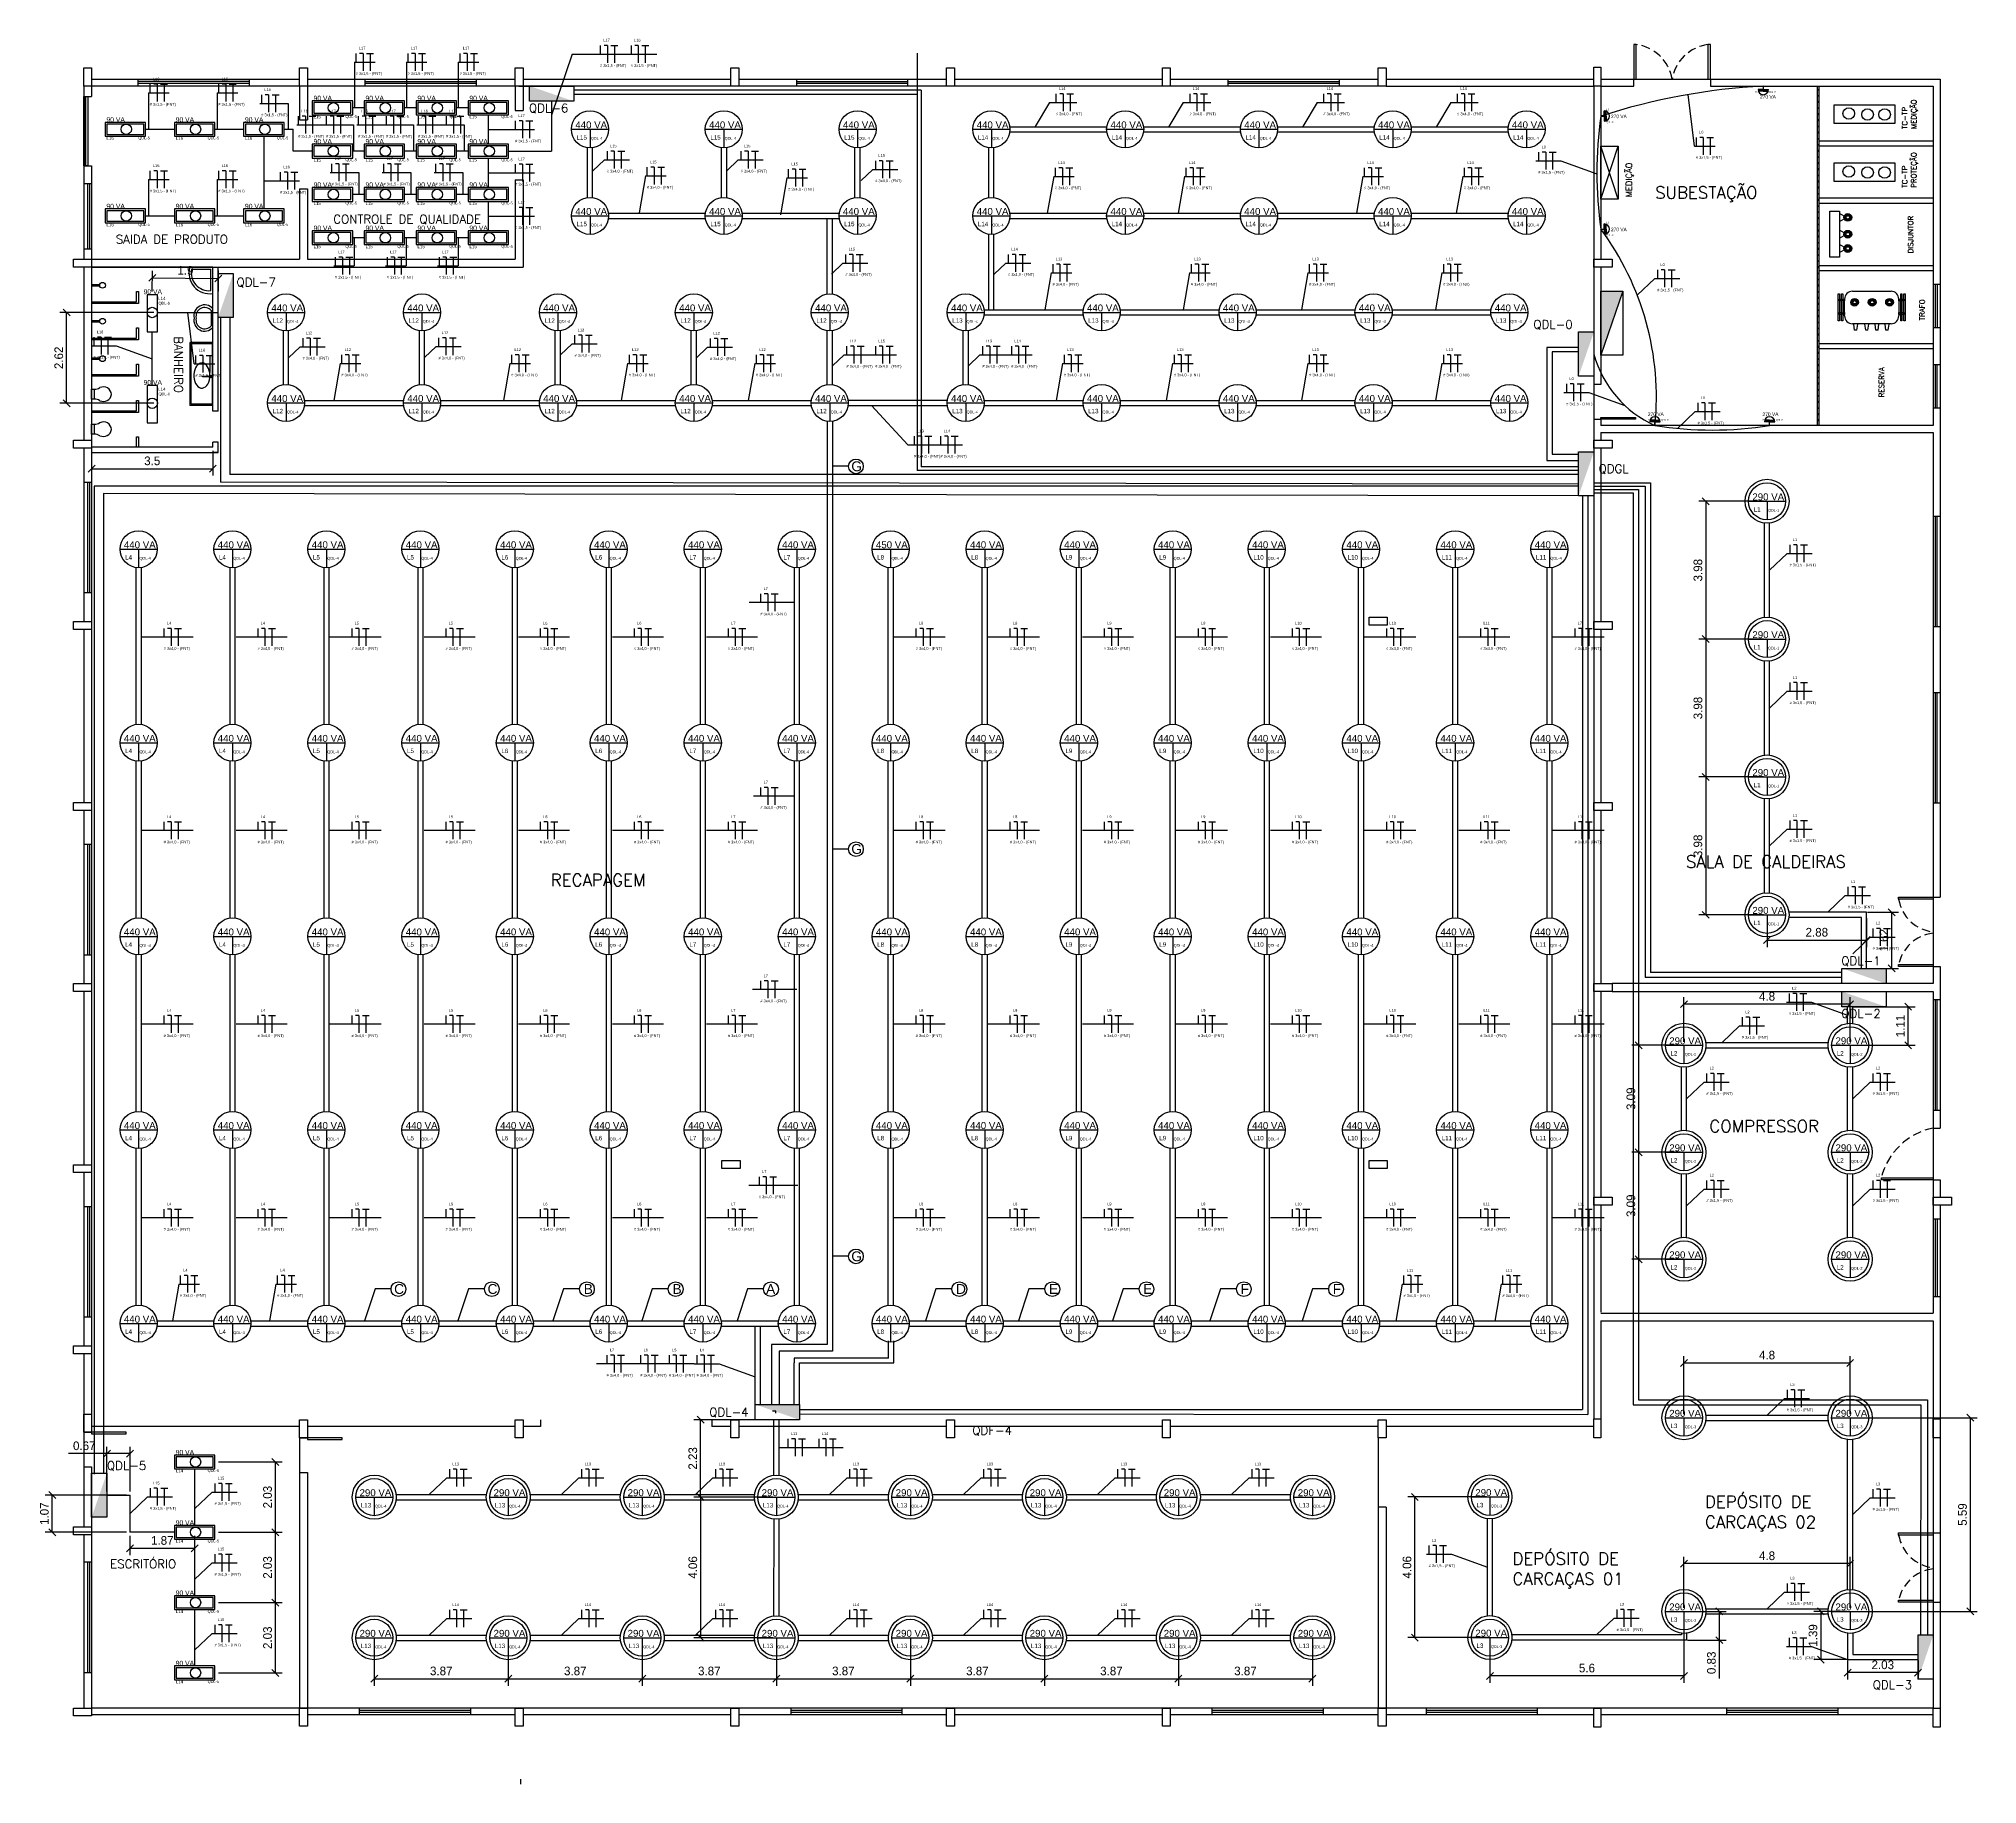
# Model space of a CAD drawing. Extents: x 196 to 343, y -52 to 135.
# Drawn here: x 272.9 to 328.9, y 11.8 to 62.2 of the extents above; entities that cross this region are included whole.
import ezdxf

# ---------------------------------------------------------------- set-up
doc = ezdxf.new("R2010")
doc.units = 0
doc.header["$MEASUREMENT"] = 0
doc.linetypes.add('DASHED2', pattern=[0.375, 0.25, -0.125])
doc.layers.get('0').update_dxf_attribs({"linetype": 'CONTINUOUS'})
doc.layers.get('DEFPOINTS').update_dxf_attribs({"linetype": 'CONTINUOUS'})
for name, color, linetype in [('_ARQ', 5, 'CONTINUOUS'), ('_ARQ-TEXTO', 4, 'CONTINUOUS'), ('_COTAS', 4, 'CONTINUOUS'), ('_ELT-Eletrocalhas', 9, 'CONTINUOUS'), ('_ELT-Eletroduto', 7, 'CONTINUOUS'), ('_ELT-LUMINÁRIA', 2, 'CONTINUOUS'), ('_ELT-PONTO', 2, 'CONTINUOUS'), ('_ELT-PONTO-TEXTO', 4, 'CONTINUOUS'), ('ELET_FIAÇÃO', 1, 'CONTINUOUS')]:
    doc.layers.add(name, color=color, linetype=linetype)
doc.styles.add('ARIAL', font='arial.ttf')
doc.styles.add('ROMANS', font='romans')
doc.dimstyles.new('LUMINOTECNICO', dxfattribs={"dimscale": 0, "dimtxt": 0.25, "dimasz": 0.2, "dimexe": 0.2, "dimexo": 0.1, "dimgap": 0.1, "dimtad": 1, "dimdsep": 46, "dimtxsty": 'Standard', "dimblk1": 'OBLIQUE', "dimblk2": 'OBLIQUE', "dimsah": 1, "dimcen": 0.2, "dimadec": 1, "dimazin": 0, "dimtfac": 1, "dimtmove": 0, "dimatfit": 3, "dimldrblk": 'OBLIQUE', "dimfxl": 1, "dimtolj": 1, "dimtzin": 0, "dimarcsym": 0})

# ---------------------------------------------------------------- blocks, each defined once
blk = doc.blocks.new('LUM_ RS-812')
at = {"layer": '_ELT-LUMINÁRIA', "linetype": 'Continuous'}
blk.add_circle((0, 0), 0.15, dxfattribs=at)
at = {"layer": '_ELT-PONTO', "linetype": 'Continuous'}
for points in [[(0.558, 0.2), (-0.612, 0.2), (-0.612, -0.2), (0.558, -0.2)], [(0.508, 0.15), (-0.562, 0.15), (-0.562, -0.15), (0.508, -0.15)]]:
    blk.add_lwpolyline(points, close=True, dxfattribs=at)
at = {"layer": '_ELT-LUMINÁRIA', "linetype": 'Continuous', "style": 'ARIAL'}
for tag, p, height in [('P', (-0.573, 0.209), 0.14), ('C', (-0.572, -0.302), 0.091), ('A', (0.349, -0.29), 0.08)]:
    blk.add_attdef(tag, p, '', height=height, dxfattribs=at)
blk = doc.blocks.new('Arandela')
at = {"layer": '_ELT-LUMINÁRIA', "linetype": 'Continuous'}
h = blk.add_hatch(color=256, dxfattribs=at)
h.dxf.hatch_style = 1
h.paths.add_polyline_path([(0.15, -0.1), (0, -0.1), (-0.15, -0.1, 0.085164), (-0.141, -0.15), (0, -0.15), (0.141, -0.15, 0.085164)])
for p, q in [((0, 0), (0, -0.1)), ((0, -0.1), (-0.15, -0.1)), ((0, -0.15), (-0.141, -0.15)), ((0, -0.1), (0.15, -0.1)), ((0, -0.15), (0.141, -0.15))]:
    blk.add_line(p, q, dxfattribs=at)
blk.add_arc((0, -0.1), 0.15, 180, 0, dxfattribs=at)
at = {"layer": '_ELT-LUMINÁRIA', "linetype": 'Continuous', "style": 'ARIAL'}
for tag, p, height in [('C', (-0.24, -0.193), 0.05), ('P', (-0.093, -0.362), 0.1), ('A', (0.146, -0.192), 0.05)]:
    blk.add_attdef(tag, p, '', height=height, dxfattribs=at)
blk = doc.blocks.new('Lum_sub')
at = {"layer": '_ELT-LUMINÁRIA', "linetype": 'Continuous'}
h = blk.add_hatch(color=256, dxfattribs=at)
h.dxf.hatch_style = 1
h.paths.add_polyline_path([(241.443, 60.598), (241.443, 60.448), (241.443, 60.298, 0.085164), (241.493, 60.307), (241.493, 60.448), (241.493, 60.589, 0.085164)])
for p, q in [((241.443, 60.448), (241.443, 60.598)), ((241.493, 60.448), (241.493, 60.589)), ((241.343, 60.448), (241.443, 60.448)), ((241.443, 60.448), (241.443, 60.298)), ((241.493, 60.448), (241.493, 60.307))]:
    blk.add_line(p, q, dxfattribs=at)
blk.add_arc((241.443, 60.448), 0.15, 270, 90, dxfattribs=at)
at = {"layer": '_ELT-LUMINÁRIA', "linetype": 'Continuous', "attachment_point": 1, "style": 'ARIAL'}
for s, width, insert, char_height in [('L0', 0.12145, (241.505, 60.659), 0.05), ('270 VA', 0.49897, (241.635, 60.488), 0.1), ('QDL-0', 0.12145, (241.505, 60.296), 0.05)]:
    blk.add_mtext_dynamic_manual_height_columns(s, width=width, gutter_width=0.4, heights=[0], dxfattribs=dict(at, insert=insert, char_height=char_height))
blk = doc.blocks.new('lum-subs2')
at = {"layer": '_ELT-LUMINÁRIA', "linetype": 'Continuous'}
h = blk.add_hatch(color=256, dxfattribs=at)
h.dxf.hatch_style = 1
h.paths.add_polyline_path([(244.169, -8.241), (244.319, -8.241), (244.469, -8.241, 0.085164), (244.461, -8.191), (244.319, -8.191), (244.178, -8.191, 0.085164)])
for p, q in [((244.319, -8.241), (244.169, -8.241)), ((244.319, -8.191), (244.178, -8.191)), ((244.319, -8.191), (244.461, -8.191)), ((244.319, -8.341), (244.319, -8.241)), ((244.319, -8.241), (244.469, -8.241))]:
    blk.add_line(p, q, dxfattribs=at)
blk.add_arc((244.319, -8.241), 0.15, 0, 180, dxfattribs=at)
at = {"layer": '_ELT-LUMINÁRIA', "linetype": 'Continuous', "attachment_point": 1, "style": 'ARIAL'}
for s, width, insert, char_height in [('L0', 0.12145, (244.08, -8.156), 0.05), ('270 VA', 0.49897, (244.114, -7.966), 0.1), ('QDL-0', 0.12145, (244.498, -8.155), 0.05)]:
    blk.add_mtext_dynamic_manual_height_columns(s, width=width, gutter_width=0.4, heights=[0], dxfattribs=dict(at, insert=insert, char_height=char_height))
blk = doc.blocks.new('Lum_VSódio')
at = {"layer": '_ELT-LUMINÁRIA', "linetype": 'Continuous'}
for points in [[(-0.535, 0), (0, 0), (0.535, 0)], [(0, 0), (0, -0.535)]]:
    blk.add_lwpolyline(points, dxfattribs=at)
for radius in [0.635, 0.535]:
    blk.add_circle((0, 0), radius, dxfattribs=at)
at = {"layer": '_ELT-LUMINÁRIA', "linetype": 'Continuous', "style": 'ARIAL'}
for tag, p, height in [('P', (-0.424, 0.028), 0.2), ('C', (-0.388, -0.298), 0.128), ('A', (0.025, -0.301), 0.08)]:
    blk.add_attdef(tag, p, '', height=height, dxfattribs=at)
blk = doc.blocks.new('Lum_TMS 426')
at = {"layer": '_ELT-LUMINÁRIA', "linetype": 'Continuous'}
blk.add_circle((0, 0), 0.15, dxfattribs=at)
at = {"layer": '_ELT-PONTO', "linetype": 'Continuous'}
for p, q in [((-0.15, 0.508), (-0.15, -0.562)), ((0.15, 0.508), (-0.15, 0.508)), ((0.15, -0.562), (0.15, 0.508)), ((-0.15, -0.562), (0.15, -0.562))]:
    blk.add_line(p, q, dxfattribs=at)
at = {"layer": '_ELT-LUMINÁRIA', "linetype": 'Continuous', "style": 'ARIAL'}
for tag, p, height in [('P', (-0.251, 0.529), 0.14), ('C', (0.171, 0.362), 0.091), ('A', (0.18, 0.229), 0.08)]:
    blk.add_attdef(tag, p, '', height=height, dxfattribs=at)
blk = doc.blocks.new('FIACAO_ELETRO')
at = {"layer": 'ELET_FIAÇÃO', "linetype": 'Continuous'}
for p, q in [((0.589, 0.483), (0.589, 0.733)), ((0.789, 0.733), (0.689, 0.733)), ((0.789, 0.733), (0.789, 0.233)), ((0.889, 0.733), (1.089, 0.733)), ((0.989, 0.733), (0.989, 0.233))]:
    blk.add_line(p, q, dxfattribs=at)
at = {"layer": 'ELET_FIAÇÃO', "color": 7, "linetype": 'Continuous'}
for points in [[(0.505, 0.483), (0, 0)], [(0.505, 0.483), (1.227, 0.483)]]:
    blk.add_lwpolyline(points, dxfattribs=at)
at = {"layer": 'ELET_FIAÇÃO', "color": 7, "linetype": 'Continuous', "style": 'ARIAL'}
for tag, p in [('C', (0.668, 0.843)), ('B', (0.575, 0.113))]:
    blk.add_attdef(tag, p, '', height=0.08, dxfattribs=at)
blk = doc.blocks.new('ficao_qualidade')
at = {"layer": 'ELET_FIAÇÃO', "linetype": 'Continuous'}
for p, q in [((0.236, -1.487), (0.236, -1.237)), ((0.436, -1.237), (0.336, -1.237)), ((0.436, -1.237), (0.436, -1.737)), ((0.536, -1.237), (0.736, -1.237)), ((0.636, -1.237), (0.636, -1.737))]:
    blk.add_line(p, q, dxfattribs=at)
at = {"layer": 'ELET_FIAÇÃO', "color": 7, "linetype": 'Continuous'}
for points in [[(0.184, -1.487), (0, 0)], [(0.184, -1.487), (0.78, -1.487)]]:
    blk.add_lwpolyline(points, dxfattribs=at)
at = {"layer": 'ELET_FIAÇÃO', "color": 7, "linetype": 'Continuous', "style": 'ARIAL'}
for tag, p in [('C', (0.315, -1.127)), ('B', (0.222, -1.857))]:
    blk.add_attdef(tag, p, '', height=0.08, dxfattribs=at)
blk = doc.blocks.new('FIACAO_BANHEIRO')
at = {"layer": 'ELET_FIAÇÃO', "linetype": 'Continuous'}
for p, q in [((-1.679, 0.375), (-1.679, 0.625)), ((-1.479, 0.625), (-1.579, 0.625)), ((-1.479, 0.625), (-1.479, 0.125)), ((-1.379, 0.625), (-1.179, 0.625)), ((-1.279, 0.625), (-1.279, 0.125))]:
    blk.add_line(p, q, dxfattribs=at)
at = {"layer": 'ELET_FIAÇÃO', "color": 7, "linetype": 'Continuous'}
for points in [[(-1.763, 0.375), (-1.041, 0.375)], [(-1.041, 0.375), (0, 0)]]:
    blk.add_lwpolyline(points, dxfattribs=at)
at = {"layer": 'ELET_FIAÇÃO', "color": 7, "linetype": 'Continuous', "style": 'ARIAL'}
for tag, p in [('C', (-1.6, 0.734)), ('B', (-1.693, 0.004))]:
    blk.add_attdef(tag, p, '', height=0.08, dxfattribs=at)
blk = doc.blocks.new('Fiação_FNT_antiga')
at = {"layer": 'ELET_FIAÇÃO', "linetype": 'Continuous'}
for p, q in [((-0.2, 0), (-0.2, 0.25)), ((0, 0.25), (-0.1, 0.25)), ((0, 0.25), (0, -0.25)), ((0.1, 0.25), (0.3, 0.25)), ((0.2, 0.25), (0.2, -0.25))]:
    blk.add_line(p, q, dxfattribs=at)
at = {"layer": 'ELET_FIAÇÃO', "color": 7, "linetype": 'Continuous', "style": 'ARIAL'}
for tag, p in [('C', (-0.121, 0.36)), ('B', (-0.214, -0.37))]:
    blk.add_attdef(tag, p, '', height=0.08, dxfattribs=at)
blk = doc.blocks.new('_OBLIQUE')
at = {"color": 0, "linetype": 'ByBlock'}
blk.add_line((-0.5, -0.5), (0.5, 0.5), dxfattribs=at)
blk = doc.blocks.new('*D61')
at = {"layer": '_ELT-Eletroduto', "color": 0, "linetype": 'Continuous', "lineweight": -2, "transparency": 16777216}
for p, q in [((322.7, 48.838), (320.83, 48.838)), ((321.03, 48.838), (321.03, 44.858)), ((322.7, 44.858), (320.83, 44.858))]:
    blk.add_line(p, q, dxfattribs=at)
at = {"layer": 'DEFPOINTS', "color": 0, "linetype": 'Continuous', "transparency": 16777216}
for p in [(322.8, 48.838), (321.03, 44.858), (322.8, 44.858)]:
    blk.add_point(p, dxfattribs=at)
at = {"layer": '_ELT-Eletroduto', "color": 0, "linetype": 'Continuous', "lineweight": -2, "transparency": 16777216, "xscale": 0.2, "yscale": 0.2, "zscale": 0.2}
for p, rotation in [((321.03, 48.838), 90), ((321.03, 44.858), 270)]:
    blk.add_blockref('_OBLIQUE', p, dxfattribs=dict(at, rotation=rotation))
at = {"layer": '_ELT-Eletroduto', "color": 0, "linetype": 'Continuous', "transparency": 16777216, "insert": (320.805, 46.848), "char_height": 0.25, "attachment_point": 5, "rotation": 90}
blk.add_mtext('\\A1;3.98', dxfattribs=at)
blk = doc.blocks.new('*D62')
at = {"layer": '_ELT-Eletroduto', "color": 0, "linetype": 'Continuous', "lineweight": -2, "transparency": 16777216}
for p, q in [((322.7, 44.858), (320.83, 44.858)), ((321.03, 44.858), (321.03, 40.878)), ((322.7, 40.878), (320.83, 40.878))]:
    blk.add_line(p, q, dxfattribs=at)
at = {"layer": 'DEFPOINTS', "color": 0, "linetype": 'Continuous', "transparency": 16777216}
for p in [(322.8, 44.858), (321.03, 40.878), (322.8, 40.878)]:
    blk.add_point(p, dxfattribs=at)
at = {"layer": '_ELT-Eletroduto', "color": 0, "linetype": 'Continuous', "lineweight": -2, "transparency": 16777216, "xscale": 0.2, "yscale": 0.2, "zscale": 0.2}
for p, rotation in [((321.03, 44.858), 90), ((321.03, 40.878), 270)]:
    blk.add_blockref('_OBLIQUE', p, dxfattribs=dict(at, rotation=rotation))
at = {"layer": '_ELT-Eletroduto', "color": 0, "linetype": 'Continuous', "transparency": 16777216, "insert": (320.805, 42.868), "char_height": 0.25, "attachment_point": 5, "rotation": 90}
blk.add_mtext('\\A1;3.98', dxfattribs=at)
blk = doc.blocks.new('*D63')
at = {"layer": '_ELT-Eletroduto', "color": 0, "linetype": 'Continuous', "lineweight": -2, "transparency": 16777216}
for p, q in [((322.7, 40.878), (320.83, 40.878)), ((321.03, 40.878), (321.03, 36.898)), ((322.7, 36.898), (320.83, 36.898))]:
    blk.add_line(p, q, dxfattribs=at)
at = {"layer": 'DEFPOINTS', "color": 0, "linetype": 'Continuous', "transparency": 16777216}
for p in [(322.8, 40.878), (321.03, 36.898), (322.8, 36.898)]:
    blk.add_point(p, dxfattribs=at)
at = {"layer": '_ELT-Eletroduto', "color": 0, "linetype": 'Continuous', "lineweight": -2, "transparency": 16777216, "xscale": 0.2, "yscale": 0.2, "zscale": 0.2}
for p, rotation in [((321.03, 40.878), 90), ((321.03, 36.898), 270)]:
    blk.add_blockref('_OBLIQUE', p, dxfattribs=dict(at, rotation=rotation))
at = {"layer": '_ELT-Eletroduto', "color": 0, "linetype": 'Continuous', "transparency": 16777216, "insert": (320.805, 38.888), "char_height": 0.25, "attachment_point": 5, "rotation": 90}
blk.add_mtext('\\A1;3.98', dxfattribs=at)
blk = doc.blocks.new('*D64')
at = {"layer": '_ELT-Eletroduto', "color": 0, "linetype": 'Continuous', "lineweight": -2, "transparency": 16777216}
for p, q in [((322.8, 36.798), (322.8, 35.968)), ((325.675, 36.798), (325.675, 35.968)), ((322.8, 36.168), (325.675, 36.168))]:
    blk.add_line(p, q, dxfattribs=at)
at = {"layer": 'DEFPOINTS', "color": 0, "linetype": 'Continuous', "transparency": 16777216}
for p in [(322.8, 36.898), (325.675, 36.898), (325.675, 36.168)]:
    blk.add_point(p, dxfattribs=at)
at = {"layer": '_ELT-Eletroduto', "color": 0, "linetype": 'Continuous', "lineweight": -2, "transparency": 16777216, "xscale": 0.2, "yscale": 0.2, "zscale": 0.2, "rotation": 180}
blk.add_blockref('_OBLIQUE', (322.8, 36.168), dxfattribs=at)
at = {"layer": '_ELT-Eletroduto', "color": 0, "linetype": 'Continuous', "lineweight": -2, "transparency": 16777216, "xscale": 0.2, "yscale": 0.2, "zscale": 0.2}
blk.add_blockref('_OBLIQUE', (325.675, 36.168), dxfattribs=at)
at = {"layer": '_ELT-Eletroduto', "color": 0, "linetype": 'Continuous', "transparency": 16777216, "insert": (324.237, 36.393), "char_height": 0.25, "attachment_point": 5}
blk.add_mtext('\\A1;2.88', dxfattribs=at)
blk = doc.blocks.new('*D65')
at = {"layer": '_ELT-Eletroduto', "color": 0, "linetype": 'Continuous', "lineweight": -2, "transparency": 16777216}
for p, q in [((325.7, 36.973), (326.598, 36.973)), ((326.398, 35.352), (326.398, 36.973)), ((325.7, 35.352), (326.598, 35.352))]:
    blk.add_line(p, q, dxfattribs=at)
at = {"layer": 'DEFPOINTS', "color": 0, "linetype": 'Continuous', "transparency": 16777216}
for p in [(325.6, 36.973), (326.398, 36.973), (325.6, 35.352)]:
    blk.add_point(p, dxfattribs=at)
at = {"layer": '_ELT-Eletroduto', "color": 0, "linetype": 'Continuous', "lineweight": -2, "transparency": 16777216, "xscale": 0.2, "yscale": 0.2, "zscale": 0.2}
for p, rotation in [((326.398, 36.973), 90), ((326.398, 35.352), 270)]:
    blk.add_blockref('_OBLIQUE', p, dxfattribs=dict(at, rotation=rotation))
at = {"layer": '_ELT-Eletroduto', "color": 0, "linetype": 'Continuous', "transparency": 16777216, "insert": (326.173, 36.162), "char_height": 0.25, "attachment_point": 5, "rotation": 90}
blk.add_mtext('\\A1;1.62', dxfattribs=at)
blk = doc.blocks.new('*D66')
at = {"layer": '_ELT-Eletroduto', "color": 0, "linetype": 'Continuous', "lineweight": -2, "transparency": 16777216}
for p, q in [((325.3, 34.242), (327.075, 34.242)), ((326.875, 33.132), (326.875, 34.242)), ((325.3, 33.132), (327.075, 33.132))]:
    blk.add_line(p, q, dxfattribs=at)
at = {"layer": 'DEFPOINTS', "color": 0, "linetype": 'Continuous', "transparency": 16777216}
for p in [(325.2, 34.242), (326.875, 34.242), (325.2, 33.132)]:
    blk.add_point(p, dxfattribs=at)
at = {"layer": '_ELT-Eletroduto', "color": 0, "linetype": 'Continuous', "lineweight": -2, "transparency": 16777216, "xscale": 0.2, "yscale": 0.2, "zscale": 0.2}
for p, rotation in [((326.875, 34.242), 90), ((326.875, 33.132), 270)]:
    blk.add_blockref('_OBLIQUE', p, dxfattribs=dict(at, rotation=rotation))
at = {"layer": '_ELT-Eletroduto', "color": 0, "linetype": 'Continuous', "transparency": 16777216, "insert": (326.65, 33.687), "char_height": 0.25, "attachment_point": 5, "rotation": 90}
blk.add_mtext('\\A1;1.11', dxfattribs=at)
blk = doc.blocks.new('*D67')
at = {"layer": '_ELT-Eletroduto', "color": 0, "linetype": 'Continuous', "lineweight": -2, "transparency": 16777216}
for p, q in [((320.4, 33.232), (320.4, 34.517)), ((325.2, 34.317), (320.4, 34.317)), ((325.2, 33.232), (325.2, 34.517))]:
    blk.add_line(p, q, dxfattribs=at)
at = {"layer": 'DEFPOINTS', "color": 0, "linetype": 'Continuous', "transparency": 16777216}
for p in [(320.4, 34.317), (320.4, 33.132), (325.2, 33.132)]:
    blk.add_point(p, dxfattribs=at)
at = {"layer": '_ELT-Eletroduto', "color": 0, "linetype": 'Continuous', "lineweight": -2, "transparency": 16777216, "xscale": 0.2, "yscale": 0.2, "zscale": 0.2, "rotation": 180}
blk.add_blockref('_OBLIQUE', (320.4, 34.317), dxfattribs=at)
at = {"layer": '_ELT-Eletroduto', "color": 0, "linetype": 'Continuous', "lineweight": -2, "transparency": 16777216, "xscale": 0.2, "yscale": 0.2, "zscale": 0.2}
blk.add_blockref('_OBLIQUE', (325.2, 34.317), dxfattribs=at)
at = {"layer": '_ELT-Eletroduto', "color": 0, "linetype": 'Continuous', "transparency": 16777216, "insert": (322.8, 34.542), "char_height": 0.25, "attachment_point": 5}
blk.add_mtext('\\A1;4.8', dxfattribs=at)
blk = doc.blocks.new('*D68')
at = {"layer": '_ELT-Eletroduto', "color": 0, "linetype": 'Continuous', "lineweight": -2, "transparency": 16777216}
for p, q in [((320.3, 30.042), (318.894, 30.042)), ((319.094, 26.952), (319.094, 30.042)), ((320.3, 26.952), (318.894, 26.952))]:
    blk.add_line(p, q, dxfattribs=at)
at = {"layer": 'DEFPOINTS', "color": 0, "linetype": 'Continuous', "transparency": 16777216}
for p in [(319.094, 30.042), (320.4, 30.042), (320.4, 26.952)]:
    blk.add_point(p, dxfattribs=at)
at = {"layer": '_ELT-Eletroduto', "color": 0, "linetype": 'Continuous', "lineweight": -2, "transparency": 16777216, "xscale": 0.2, "yscale": 0.2, "zscale": 0.2}
for p, rotation in [((319.094, 30.042), 90), ((319.094, 26.952), 270)]:
    blk.add_blockref('_OBLIQUE', p, dxfattribs=dict(at, rotation=rotation))
at = {"layer": '_ELT-Eletroduto', "color": 0, "linetype": 'Continuous', "transparency": 16777216, "insert": (318.869, 28.497), "char_height": 0.25, "attachment_point": 5, "rotation": 90}
blk.add_mtext('\\A1;3.09', dxfattribs=at)
blk = doc.blocks.new('*D69')
at = {"layer": '_ELT-Eletroduto', "color": 0, "linetype": 'Continuous', "lineweight": -2, "transparency": 16777216}
for p, q in [((320.3, 33.132), (318.894, 33.132)), ((319.094, 30.042), (319.094, 33.132)), ((320.3, 30.042), (318.894, 30.042))]:
    blk.add_line(p, q, dxfattribs=at)
at = {"layer": 'DEFPOINTS', "color": 0, "linetype": 'Continuous', "transparency": 16777216}
for p in [(319.094, 33.132), (320.4, 33.132), (320.4, 30.042)]:
    blk.add_point(p, dxfattribs=at)
at = {"layer": '_ELT-Eletroduto', "color": 0, "linetype": 'Continuous', "lineweight": -2, "transparency": 16777216, "xscale": 0.2, "yscale": 0.2, "zscale": 0.2}
for p, rotation in [((319.094, 33.132), 90), ((319.094, 30.042), 270)]:
    blk.add_blockref('_OBLIQUE', p, dxfattribs=dict(at, rotation=rotation))
at = {"layer": '_ELT-Eletroduto', "color": 0, "linetype": 'Continuous', "transparency": 16777216, "insert": (318.869, 31.587), "char_height": 0.25, "attachment_point": 5, "rotation": 90}
blk.add_mtext('\\A1;3.09', dxfattribs=at)
blk = doc.blocks.new('*D70')
at = {"layer": '_ELT-Eletroduto', "color": 0, "linetype": 'Continuous', "lineweight": -2, "transparency": 16777216}
for p, q in [((320.4, 22.476), (320.4, 24.159)), ((325.2, 22.476), (325.2, 24.159)), ((320.4, 23.959), (325.2, 23.959))]:
    blk.add_line(p, q, dxfattribs=at)
at = {"layer": 'DEFPOINTS', "color": 0, "linetype": 'Continuous', "transparency": 16777216}
for p in [(325.2, 23.959), (320.4, 22.376), (325.2, 22.376)]:
    blk.add_point(p, dxfattribs=at)
at = {"layer": '_ELT-Eletroduto', "color": 0, "linetype": 'Continuous', "lineweight": -2, "transparency": 16777216, "xscale": 0.2, "yscale": 0.2, "zscale": 0.2, "rotation": 180}
blk.add_blockref('_OBLIQUE', (320.4, 23.959), dxfattribs=at)
at = {"layer": '_ELT-Eletroduto', "color": 0, "linetype": 'Continuous', "lineweight": -2, "transparency": 16777216, "xscale": 0.2, "yscale": 0.2, "zscale": 0.2}
blk.add_blockref('_OBLIQUE', (325.2, 23.959), dxfattribs=at)
at = {"layer": '_ELT-Eletroduto', "color": 0, "linetype": 'Continuous', "transparency": 16777216, "insert": (322.8, 24.184), "char_height": 0.25, "attachment_point": 5}
blk.add_mtext('\\A1;4.8', dxfattribs=at)
blk = doc.blocks.new('*D71')
at = {"layer": '_ELT-Eletroduto', "color": 0, "linetype": 'Continuous', "lineweight": -2, "transparency": 16777216}
for p, q in [((325.3, 22.376), (328.869, 22.376)), ((328.669, 22.376), (328.669, 16.786)), ((325.3, 16.786), (328.869, 16.786))]:
    blk.add_line(p, q, dxfattribs=at)
at = {"layer": 'DEFPOINTS', "color": 0, "linetype": 'Continuous', "transparency": 16777216}
for p in [(325.2, 22.376), (325.2, 16.786), (328.669, 16.786)]:
    blk.add_point(p, dxfattribs=at)
at = {"layer": '_ELT-Eletroduto', "color": 0, "linetype": 'Continuous', "lineweight": -2, "transparency": 16777216, "xscale": 0.2, "yscale": 0.2, "zscale": 0.2}
for p, rotation in [((328.669, 22.376), 90), ((328.669, 16.786), 270)]:
    blk.add_blockref('_OBLIQUE', p, dxfattribs=dict(at, rotation=rotation))
at = {"layer": '_ELT-Eletroduto', "color": 0, "linetype": 'Continuous', "transparency": 16777216, "insert": (328.444, 19.581), "char_height": 0.25, "attachment_point": 5, "rotation": 90}
blk.add_mtext('\\A1;5.59', dxfattribs=at)
blk = doc.blocks.new('*D72')
at = {"layer": '_ELT-Eletroduto', "color": 0, "linetype": 'Continuous', "lineweight": -2, "transparency": 16777216}
for p, q in [((325.1, 16.786), (324.152, 16.786)), ((324.352, 16.786), (324.352, 15.395)), ((325.1, 15.395), (324.152, 15.395))]:
    blk.add_line(p, q, dxfattribs=at)
at = {"layer": 'DEFPOINTS', "color": 0, "linetype": 'Continuous', "transparency": 16777216}
for p in [(325.2, 16.786), (324.352, 15.395), (325.2, 15.395)]:
    blk.add_point(p, dxfattribs=at)
at = {"layer": '_ELT-Eletroduto', "color": 0, "linetype": 'Continuous', "lineweight": -2, "transparency": 16777216, "xscale": 0.2, "yscale": 0.2, "zscale": 0.2}
for p, rotation in [((324.352, 16.786), 90), ((324.352, 15.395), 270)]:
    blk.add_blockref('_OBLIQUE', p, dxfattribs=dict(at, rotation=rotation))
at = {"layer": '_ELT-Eletroduto', "color": 0, "linetype": 'Continuous', "transparency": 16777216, "insert": (324.127, 16.09), "char_height": 0.25, "attachment_point": 5, "rotation": 90}
blk.add_mtext('\\A1;1.39', dxfattribs=at)
blk = doc.blocks.new('*D73')
at = {"layer": '_ELT-Eletroduto', "color": 0, "linetype": 'Continuous', "lineweight": -2, "transparency": 16777216}
for p, q in [((325.125, 15.37), (325.125, 14.816)), ((327.159, 15.37), (327.159, 14.816)), ((327.159, 15.016), (325.125, 15.016))]:
    blk.add_line(p, q, dxfattribs=at)
at = {"layer": 'DEFPOINTS', "color": 0, "linetype": 'Continuous', "transparency": 16777216}
for p in [(325.125, 15.47), (327.159, 15.47), (325.125, 15.016)]:
    blk.add_point(p, dxfattribs=at)
at = {"layer": '_ELT-Eletroduto', "color": 0, "linetype": 'Continuous', "lineweight": -2, "transparency": 16777216, "xscale": 0.2, "yscale": 0.2, "zscale": 0.2, "rotation": 180}
blk.add_blockref('_OBLIQUE', (325.125, 15.016), dxfattribs=at)
at = {"layer": '_ELT-Eletroduto', "color": 0, "linetype": 'Continuous', "lineweight": -2, "transparency": 16777216, "xscale": 0.2, "yscale": 0.2, "zscale": 0.2}
blk.add_blockref('_OBLIQUE', (327.159, 15.016), dxfattribs=at)
at = {"layer": '_ELT-Eletroduto', "color": 0, "linetype": 'Continuous', "transparency": 16777216, "insert": (326.142, 15.241), "char_height": 0.25, "attachment_point": 5}
blk.add_mtext('\\A1;2.03', dxfattribs=at)
blk = doc.blocks.new('*D74')
at = {"layer": '_ELT-Eletroduto', "color": 0, "linetype": 'Continuous', "lineweight": -2, "transparency": 16777216}
for p, q in [((320.4, 16.886), (320.4, 18.364)), ((325.2, 18.164), (320.4, 18.164)), ((325.2, 16.886), (325.2, 18.364))]:
    blk.add_line(p, q, dxfattribs=at)
at = {"layer": 'DEFPOINTS', "color": 0, "linetype": 'Continuous', "transparency": 16777216}
for p in [(320.4, 18.164), (320.4, 16.786), (325.2, 16.786)]:
    blk.add_point(p, dxfattribs=at)
at = {"layer": '_ELT-Eletroduto', "color": 0, "linetype": 'Continuous', "lineweight": -2, "transparency": 16777216, "xscale": 0.2, "yscale": 0.2, "zscale": 0.2, "rotation": 180}
blk.add_blockref('_OBLIQUE', (320.4, 18.164), dxfattribs=at)
at = {"layer": '_ELT-Eletroduto', "color": 0, "linetype": 'Continuous', "lineweight": -2, "transparency": 16777216, "xscale": 0.2, "yscale": 0.2, "zscale": 0.2}
blk.add_blockref('_OBLIQUE', (325.2, 18.164), dxfattribs=at)
at = {"layer": '_ELT-Eletroduto', "color": 0, "linetype": 'Continuous', "transparency": 16777216, "insert": (322.8, 18.389), "char_height": 0.25, "attachment_point": 5}
blk.add_mtext('\\A1;4.8', dxfattribs=at)
blk = doc.blocks.new('*D75')
at = {"layer": '_ELT-Eletroduto', "color": 0, "linetype": 'Continuous', "lineweight": -2, "transparency": 16777216}
for p, q in [((320.4, 16.686), (320.4, 14.723)), ((314.8, 15.929), (314.8, 14.723)), ((320.4, 14.923), (314.8, 14.923))]:
    blk.add_line(p, q, dxfattribs=at)
at = {"layer": 'DEFPOINTS', "color": 0, "linetype": 'Continuous', "transparency": 16777216}
for p in [(320.4, 16.786), (314.8, 16.029), (314.8, 14.923)]:
    blk.add_point(p, dxfattribs=at)
at = {"layer": '_ELT-Eletroduto', "color": 0, "linetype": 'Continuous', "lineweight": -2, "transparency": 16777216, "xscale": 0.2, "yscale": 0.2, "zscale": 0.2, "rotation": 180}
blk.add_blockref('_OBLIQUE', (314.8, 14.923), dxfattribs=at)
at = {"layer": '_ELT-Eletroduto', "color": 0, "linetype": 'Continuous', "lineweight": -2, "transparency": 16777216, "xscale": 0.2, "yscale": 0.2, "zscale": 0.2}
blk.add_blockref('_OBLIQUE', (320.4, 14.923), dxfattribs=at)
at = {"layer": '_ELT-Eletroduto', "color": 0, "linetype": 'Continuous', "transparency": 16777216, "insert": (317.6, 15.148), "char_height": 0.25, "attachment_point": 5}
blk.add_mtext('\\A1;5.6', dxfattribs=at)
blk = doc.blocks.new('*D76')
at = {"layer": '_ELT-Eletroduto', "color": 0, "linetype": 'Continuous', "lineweight": -2, "transparency": 16777216}
for p, q in [((314.7, 20.089), (312.43, 20.089)), ((312.63, 16.029), (312.63, 20.089)), ((314.7, 16.029), (312.43, 16.029))]:
    blk.add_line(p, q, dxfattribs=at)
at = {"layer": 'DEFPOINTS', "color": 0, "linetype": 'Continuous', "transparency": 16777216}
for p in [(312.63, 20.089), (314.8, 20.089), (314.8, 16.029)]:
    blk.add_point(p, dxfattribs=at)
at = {"layer": '_ELT-Eletroduto', "color": 0, "linetype": 'Continuous', "lineweight": -2, "transparency": 16777216, "xscale": 0.2, "yscale": 0.2, "zscale": 0.2}
for p, rotation in [((312.63, 20.089), 90), ((312.63, 16.029), 270)]:
    blk.add_blockref('_OBLIQUE', p, dxfattribs=dict(at, rotation=rotation))
at = {"layer": '_ELT-Eletroduto', "color": 0, "linetype": 'Continuous', "transparency": 16777216, "insert": (312.405, 18.059), "char_height": 0.25, "attachment_point": 5, "rotation": 90}
blk.add_mtext('\\A1;4.06', dxfattribs=at)
blk = doc.blocks.new('*D77')
at = {"layer": '_ELT-Eletroduto', "color": 0, "linetype": 'Continuous', "lineweight": -2, "transparency": 16777216}
for p, q in [((320.5, 16.786), (321.619, 16.786)), ((321.419, 16.786), (321.419, 15.954)), ((320.5, 15.954), (321.619, 15.954)), ((321.419, 15.954), (321.419, 14.846))]:
    blk.add_line(p, q, dxfattribs=at)
at = {"layer": 'DEFPOINTS', "color": 0, "linetype": 'Continuous', "transparency": 16777216}
for p in [(320.4, 16.786), (320.4, 15.954), (321.419, 15.954)]:
    blk.add_point(p, dxfattribs=at)
at = {"layer": '_ELT-Eletroduto', "color": 0, "linetype": 'Continuous', "lineweight": -2, "transparency": 16777216, "xscale": 0.2, "yscale": 0.2, "zscale": 0.2}
for p, rotation in [((321.419, 16.786), 90), ((321.419, 15.954), 270)]:
    blk.add_blockref('_OBLIQUE', p, dxfattribs=dict(at, rotation=rotation))
at = {"layer": '_ELT-Eletroduto', "color": 0, "linetype": 'Continuous', "transparency": 16777216, "insert": (321.194, 15.3), "char_height": 0.25, "attachment_point": 5, "rotation": 90}
blk.add_mtext('\\A1;0.83', dxfattribs=at)
blk = doc.blocks.new('*D78')
at = {"layer": '_ELT-Eletroduto', "color": 0, "linetype": 'Continuous', "lineweight": -2, "transparency": 16777216}
for p, q in [((278.083, 17.039), (279.929, 17.039)), ((279.729, 15.009), (279.729, 17.039)), ((278.083, 15.009), (279.929, 15.009))]:
    blk.add_line(p, q, dxfattribs=at)
at = {"layer": 'DEFPOINTS', "color": 0, "linetype": 'Continuous', "transparency": 16777216}
for p in [(277.983, 17.039), (279.729, 17.039), (277.983, 15.009)]:
    blk.add_point(p, dxfattribs=at)
at = {"layer": '_ELT-Eletroduto', "color": 0, "linetype": 'Continuous', "lineweight": -2, "transparency": 16777216, "xscale": 0.2, "yscale": 0.2, "zscale": 0.2}
for p, rotation in [((279.729, 17.039), 90), ((279.729, 15.009), 270)]:
    blk.add_blockref('_OBLIQUE', p, dxfattribs=dict(at, rotation=rotation))
at = {"layer": '_ELT-Eletroduto', "color": 0, "linetype": 'Continuous', "transparency": 16777216, "insert": (279.504, 16.024), "char_height": 0.25, "attachment_point": 5, "rotation": 90}
blk.add_mtext('\\A1;2.03', dxfattribs=at)
blk = doc.blocks.new('*D79')
at = {"layer": '_ELT-Eletroduto', "color": 0, "linetype": 'Continuous', "lineweight": -2, "transparency": 16777216}
for p, q in [((278.083, 19.069), (279.929, 19.069)), ((279.729, 17.039), (279.729, 19.069)), ((278.083, 17.039), (279.929, 17.039))]:
    blk.add_line(p, q, dxfattribs=at)
at = {"layer": 'DEFPOINTS', "color": 0, "linetype": 'Continuous', "transparency": 16777216}
for p in [(277.983, 19.069), (279.729, 19.069), (277.983, 17.039)]:
    blk.add_point(p, dxfattribs=at)
at = {"layer": '_ELT-Eletroduto', "color": 0, "linetype": 'Continuous', "lineweight": -2, "transparency": 16777216, "xscale": 0.2, "yscale": 0.2, "zscale": 0.2}
for p, rotation in [((279.729, 19.069), 90), ((279.729, 17.039), 270)]:
    blk.add_blockref('_OBLIQUE', p, dxfattribs=dict(at, rotation=rotation))
at = {"layer": '_ELT-Eletroduto', "color": 0, "linetype": 'Continuous', "transparency": 16777216, "insert": (279.504, 18.054), "char_height": 0.25, "attachment_point": 5, "rotation": 90}
blk.add_mtext('\\A1;2.03', dxfattribs=at)
blk = doc.blocks.new('*D80')
at = {"layer": '_ELT-Eletroduto', "color": 0, "linetype": 'Continuous', "lineweight": -2, "transparency": 16777216}
for p, q in [((278.083, 21.099), (279.929, 21.099)), ((279.729, 19.069), (279.729, 21.099)), ((278.083, 19.069), (279.929, 19.069))]:
    blk.add_line(p, q, dxfattribs=at)
at = {"layer": 'DEFPOINTS', "color": 0, "linetype": 'Continuous', "transparency": 16777216}
for p in [(277.983, 21.099), (279.729, 21.099), (277.983, 19.069)]:
    blk.add_point(p, dxfattribs=at)
at = {"layer": '_ELT-Eletroduto', "color": 0, "linetype": 'Continuous', "lineweight": -2, "transparency": 16777216, "xscale": 0.2, "yscale": 0.2, "zscale": 0.2}
for p, rotation in [((279.729, 21.099), 90), ((279.729, 19.069), 270)]:
    blk.add_blockref('_OBLIQUE', p, dxfattribs=dict(at, rotation=rotation))
at = {"layer": '_ELT-Eletroduto', "color": 0, "linetype": 'Continuous', "transparency": 16777216, "insert": (279.504, 20.084), "char_height": 0.25, "attachment_point": 5, "rotation": 90}
blk.add_mtext('\\A1;2.03', dxfattribs=at)
blk = doc.blocks.new('*D81')
at = {"layer": '_ELT-Eletroduto', "color": 0, "linetype": 'Continuous', "lineweight": -2, "transparency": 16777216}
for p, q in [((275.531, 18.969), (275.531, 18.407)), ((275.531, 18.607), (277.397, 18.607)), ((277.397, 18.969), (277.397, 18.407))]:
    blk.add_line(p, q, dxfattribs=at)
at = {"layer": 'DEFPOINTS', "color": 0, "linetype": 'Continuous', "transparency": 16777216}
for p in [(275.531, 19.069), (277.397, 19.069), (277.397, 18.607)]:
    blk.add_point(p, dxfattribs=at)
at = {"layer": '_ELT-Eletroduto', "color": 0, "linetype": 'Continuous', "lineweight": -2, "transparency": 16777216, "xscale": 0.2, "yscale": 0.2, "zscale": 0.2, "rotation": 180}
blk.add_blockref('_OBLIQUE', (275.531, 18.607), dxfattribs=at)
at = {"layer": '_ELT-Eletroduto', "color": 0, "linetype": 'Continuous', "lineweight": -2, "transparency": 16777216, "xscale": 0.2, "yscale": 0.2, "zscale": 0.2}
blk.add_blockref('_OBLIQUE', (277.397, 18.607), dxfattribs=at)
at = {"layer": '_ELT-Eletroduto', "color": 0, "linetype": 'Continuous', "transparency": 16777216, "insert": (276.464, 18.832), "char_height": 0.25, "attachment_point": 5}
blk.add_mtext('\\A1;1.87', dxfattribs=at)
blk = doc.blocks.new('*D82')
at = {"layer": '_ELT-Eletroduto', "color": 0, "linetype": 'Continuous', "lineweight": -2, "transparency": 16777216}
for p, q in [((275.431, 20.143), (273.086, 20.143)), ((273.286, 19.069), (273.286, 20.143)), ((275.431, 19.069), (273.086, 19.069))]:
    blk.add_line(p, q, dxfattribs=at)
at = {"layer": 'DEFPOINTS', "color": 0, "linetype": 'Continuous', "transparency": 16777216}
for p in [(273.286, 20.143), (275.531, 20.143), (275.531, 19.069)]:
    blk.add_point(p, dxfattribs=at)
at = {"layer": '_ELT-Eletroduto', "color": 0, "linetype": 'Continuous', "lineweight": -2, "transparency": 16777216, "xscale": 0.2, "yscale": 0.2, "zscale": 0.2}
for p, rotation in [((273.286, 20.143), 90), ((273.286, 19.069), 270)]:
    blk.add_blockref('_OBLIQUE', p, dxfattribs=dict(at, rotation=rotation))
at = {"layer": '_ELT-Eletroduto', "color": 0, "linetype": 'Continuous', "transparency": 16777216, "insert": (273.061, 19.606), "char_height": 0.25, "attachment_point": 5, "rotation": 90}
blk.add_mtext('\\A1;1.07', dxfattribs=at)
blk = doc.blocks.new('*D83')
at = {"layer": '_ELT-Eletroduto', "color": 0, "linetype": 'Continuous', "lineweight": -2, "transparency": 16777216}
for p, q in [((274.865, 21.341), (273.757, 21.341)), ((274.865, 20.243), (274.865, 21.541)), ((275.533, 21.341), (274.865, 21.341)), ((275.533, 20.243), (275.533, 21.541))]:
    blk.add_line(p, q, dxfattribs=at)
at = {"layer": 'DEFPOINTS', "color": 0, "linetype": 'Continuous', "transparency": 16777216}
for p in [(274.865, 21.341), (274.865, 20.143), (275.533, 20.143)]:
    blk.add_point(p, dxfattribs=at)
at = {"layer": '_ELT-Eletroduto', "color": 0, "linetype": 'Continuous', "lineweight": -2, "transparency": 16777216, "xscale": 0.2, "yscale": 0.2, "zscale": 0.2, "rotation": 180}
blk.add_blockref('_OBLIQUE', (274.865, 21.341), dxfattribs=at)
at = {"layer": '_ELT-Eletroduto', "color": 0, "linetype": 'Continuous', "lineweight": -2, "transparency": 16777216, "xscale": 0.2, "yscale": 0.2, "zscale": 0.2}
blk.add_blockref('_OBLIQUE', (275.533, 21.341), dxfattribs=at)
at = {"layer": '_ELT-Eletroduto', "color": 0, "linetype": 'Continuous', "transparency": 16777216, "insert": (274.211, 21.566), "char_height": 0.25, "attachment_point": 5}
blk.add_mtext('\\A1;0.67', dxfattribs=at)
blk = doc.blocks.new('*D84')
at = {"layer": '_ELT-Eletroduto', "color": 0, "linetype": 'Continuous', "lineweight": -2, "transparency": 16777216}
for p, q in [((276.224, 54.289), (273.501, 54.289)), ((273.701, 51.669), (273.701, 54.289)), ((276.224, 51.669), (273.501, 51.669))]:
    blk.add_line(p, q, dxfattribs=at)
at = {"layer": 'DEFPOINTS', "color": 0, "linetype": 'Continuous', "transparency": 16777216}
for p in [(273.701, 54.289), (276.324, 54.289), (276.324, 51.669)]:
    blk.add_point(p, dxfattribs=at)
at = {"layer": '_ELT-Eletroduto', "color": 0, "linetype": 'Continuous', "lineweight": -2, "transparency": 16777216, "xscale": 0.2, "yscale": 0.2, "zscale": 0.2}
for p, rotation in [((273.701, 54.289), 90), ((273.701, 51.669), 270)]:
    blk.add_blockref('_OBLIQUE', p, dxfattribs=dict(at, rotation=rotation))
at = {"layer": '_ELT-Eletroduto', "color": 0, "linetype": 'Continuous', "transparency": 16777216, "insert": (273.476, 52.979), "char_height": 0.25, "attachment_point": 5, "rotation": 90}
blk.add_mtext('\\A1;2.62', dxfattribs=at)
blk = doc.blocks.new('*D85')
at = {"layer": '_ELT-Eletroduto', "color": 0, "linetype": 'Continuous', "lineweight": -2, "transparency": 16777216}
for p, q in [((276.175, 54.897), (276.181, 55.488)), ((278.075, 54.878), (278.081, 55.469)), ((276.179, 55.288), (278.079, 55.269))]:
    blk.add_line(p, q, dxfattribs=at)
at = {"layer": 'DEFPOINTS', "color": 0, "linetype": 'Continuous', "transparency": 16777216}
for p in [(278.079, 55.269), (276.174, 54.797), (278.074, 54.778)]:
    blk.add_point(p, dxfattribs=at)
at = {"layer": '_ELT-Eletroduto', "color": 0, "linetype": 'Continuous', "lineweight": -2, "transparency": 16777216, "xscale": 0.2, "yscale": 0.2, "zscale": 0.2}
for p, rotation in [((276.179, 55.288), 179.4302660732513), ((278.079, 55.269), 359.4302660732513)]:
    blk.add_blockref('_OBLIQUE', p, dxfattribs=dict(at, rotation=rotation))
at = {"layer": '_ELT-Eletroduto', "color": 0, "linetype": 'Continuous', "transparency": 16777216, "insert": (277.131, 55.504), "char_height": 0.25, "attachment_point": 5, "rotation": 359.4303}
blk.add_mtext('\\A1;1.9', dxfattribs=at)
blk = doc.blocks.new('*D86')
at = {"layer": '_ELT-Eletrocalhas', "color": 0, "linetype": 'Continuous', "lineweight": -2, "transparency": 16777216}
for p, q in [((294.094, 22.319), (291.808, 22.319)), ((292.008, 20.084), (292.008, 22.319)), ((294.094, 20.084), (291.808, 20.084))]:
    blk.add_line(p, q, dxfattribs=at)
at = {"layer": 'DEFPOINTS', "color": 0, "linetype": 'Continuous', "transparency": 16777216}
for p in [(292.008, 22.319), (294.194, 22.319), (294.194, 20.084)]:
    blk.add_point(p, dxfattribs=at)
at = {"layer": '_ELT-Eletrocalhas', "color": 0, "linetype": 'Continuous', "lineweight": -2, "transparency": 16777216, "xscale": 0.2, "yscale": 0.2, "zscale": 0.2}
for p, rotation in [((292.008, 22.319), 90), ((292.008, 20.084), 270)]:
    blk.add_blockref('_OBLIQUE', p, dxfattribs=dict(at, rotation=rotation))
at = {"layer": '_ELT-Eletrocalhas', "color": 0, "linetype": 'Continuous', "transparency": 16777216, "insert": (291.783, 21.202), "char_height": 0.25, "attachment_point": 5, "rotation": 90}
blk.add_mtext('\\A1;2.23', dxfattribs=at)
blk = doc.blocks.new('*D87')
at = {"layer": '_ELT-Eletrocalhas', "color": 0, "linetype": 'Continuous', "lineweight": -2, "transparency": 16777216}
for p, q in [((294.094, 20.084), (291.808, 20.084)), ((292.008, 20.084), (292.008, 16.024)), ((294.094, 16.024), (291.808, 16.024))]:
    blk.add_line(p, q, dxfattribs=at)
at = {"layer": 'DEFPOINTS', "color": 0, "linetype": 'Continuous', "transparency": 16777216}
for p in [(294.194, 20.084), (292.008, 16.024), (294.194, 16.024)]:
    blk.add_point(p, dxfattribs=at)
at = {"layer": '_ELT-Eletrocalhas', "color": 0, "linetype": 'Continuous', "lineweight": -2, "transparency": 16777216, "xscale": 0.2, "yscale": 0.2, "zscale": 0.2}
for p, rotation in [((292.008, 20.084), 90), ((292.008, 16.024), 270)]:
    blk.add_blockref('_OBLIQUE', p, dxfattribs=dict(at, rotation=rotation))
at = {"layer": '_ELT-Eletrocalhas', "color": 0, "linetype": 'Continuous', "transparency": 16777216, "insert": (291.783, 18.054), "char_height": 0.25, "attachment_point": 5, "rotation": 90}
blk.add_mtext('\\A1;4.06', dxfattribs=at)
blk = doc.blocks.new('*D88')
at = {"layer": '_ELT-Eletrocalhas', "color": 0, "linetype": 'Continuous', "lineweight": -2, "transparency": 16777216}
for p, q in [((294.194, 15.924), (294.194, 14.639)), ((298.064, 15.924), (298.064, 14.639)), ((294.194, 14.839), (298.064, 14.839))]:
    blk.add_line(p, q, dxfattribs=at)
at = {"layer": 'DEFPOINTS', "color": 0, "linetype": 'Continuous', "transparency": 16777216}
for p in [(294.194, 16.024), (298.064, 16.024), (298.064, 14.839)]:
    blk.add_point(p, dxfattribs=at)
at = {"layer": '_ELT-Eletrocalhas', "color": 0, "linetype": 'Continuous', "lineweight": -2, "transparency": 16777216, "xscale": 0.2, "yscale": 0.2, "zscale": 0.2, "rotation": 180}
blk.add_blockref('_OBLIQUE', (294.194, 14.839), dxfattribs=at)
at = {"layer": '_ELT-Eletrocalhas', "color": 0, "linetype": 'Continuous', "lineweight": -2, "transparency": 16777216, "xscale": 0.2, "yscale": 0.2, "zscale": 0.2}
blk.add_blockref('_OBLIQUE', (298.064, 14.839), dxfattribs=at)
at = {"layer": '_ELT-Eletrocalhas', "color": 0, "linetype": 'Continuous', "transparency": 16777216, "insert": (296.129, 15.064), "char_height": 0.25, "attachment_point": 5}
blk.add_mtext('\\A1;3.87', dxfattribs=at)
blk = doc.blocks.new('*D89')
at = {"layer": '_ELT-Eletrocalhas', "color": 0, "linetype": 'Continuous', "lineweight": -2, "transparency": 16777216}
for p, q in [((298.064, 15.924), (298.064, 14.639)), ((301.934, 15.924), (301.934, 14.639)), ((298.064, 14.839), (301.934, 14.839))]:
    blk.add_line(p, q, dxfattribs=at)
at = {"layer": 'DEFPOINTS', "color": 0, "linetype": 'Continuous', "transparency": 16777216}
for p in [(298.064, 16.024), (301.934, 16.024), (301.934, 14.839)]:
    blk.add_point(p, dxfattribs=at)
at = {"layer": '_ELT-Eletrocalhas', "color": 0, "linetype": 'Continuous', "lineweight": -2, "transparency": 16777216, "xscale": 0.2, "yscale": 0.2, "zscale": 0.2, "rotation": 180}
blk.add_blockref('_OBLIQUE', (298.064, 14.839), dxfattribs=at)
at = {"layer": '_ELT-Eletrocalhas', "color": 0, "linetype": 'Continuous', "lineweight": -2, "transparency": 16777216, "xscale": 0.2, "yscale": 0.2, "zscale": 0.2}
blk.add_blockref('_OBLIQUE', (301.934, 14.839), dxfattribs=at)
at = {"layer": '_ELT-Eletrocalhas', "color": 0, "linetype": 'Continuous', "transparency": 16777216, "insert": (299.999, 15.064), "char_height": 0.25, "attachment_point": 5}
blk.add_mtext('\\A1;3.87', dxfattribs=at)
blk = doc.blocks.new('*D90')
at = {"layer": '_ELT-Eletrocalhas', "color": 0, "linetype": 'Continuous', "lineweight": -2, "transparency": 16777216}
for p, q in [((301.934, 15.924), (301.934, 14.639)), ((305.804, 15.924), (305.804, 14.639)), ((301.934, 14.839), (305.804, 14.839))]:
    blk.add_line(p, q, dxfattribs=at)
at = {"layer": 'DEFPOINTS', "color": 0, "linetype": 'Continuous', "transparency": 16777216}
for p in [(301.934, 16.024), (305.804, 16.024), (305.804, 14.839)]:
    blk.add_point(p, dxfattribs=at)
at = {"layer": '_ELT-Eletrocalhas', "color": 0, "linetype": 'Continuous', "lineweight": -2, "transparency": 16777216, "xscale": 0.2, "yscale": 0.2, "zscale": 0.2, "rotation": 180}
blk.add_blockref('_OBLIQUE', (301.934, 14.839), dxfattribs=at)
at = {"layer": '_ELT-Eletrocalhas', "color": 0, "linetype": 'Continuous', "lineweight": -2, "transparency": 16777216, "xscale": 0.2, "yscale": 0.2, "zscale": 0.2}
blk.add_blockref('_OBLIQUE', (305.804, 14.839), dxfattribs=at)
at = {"layer": '_ELT-Eletrocalhas', "color": 0, "linetype": 'Continuous', "transparency": 16777216, "insert": (303.869, 15.064), "char_height": 0.25, "attachment_point": 5}
blk.add_mtext('\\A1;3.87', dxfattribs=at)
blk = doc.blocks.new('*D91')
at = {"layer": '_ELT-Eletrocalhas', "color": 0, "linetype": 'Continuous', "lineweight": -2, "transparency": 16777216}
for p, q in [((305.804, 15.924), (305.804, 14.639)), ((309.674, 15.924), (309.674, 14.639)), ((305.804, 14.839), (309.674, 14.839))]:
    blk.add_line(p, q, dxfattribs=at)
at = {"layer": 'DEFPOINTS', "color": 0, "linetype": 'Continuous', "transparency": 16777216}
for p in [(305.804, 16.024), (309.674, 16.024), (309.674, 14.839)]:
    blk.add_point(p, dxfattribs=at)
at = {"layer": '_ELT-Eletrocalhas', "color": 0, "linetype": 'Continuous', "lineweight": -2, "transparency": 16777216, "xscale": 0.2, "yscale": 0.2, "zscale": 0.2, "rotation": 180}
blk.add_blockref('_OBLIQUE', (305.804, 14.839), dxfattribs=at)
at = {"layer": '_ELT-Eletrocalhas', "color": 0, "linetype": 'Continuous', "lineweight": -2, "transparency": 16777216, "xscale": 0.2, "yscale": 0.2, "zscale": 0.2}
blk.add_blockref('_OBLIQUE', (309.674, 14.839), dxfattribs=at)
at = {"layer": '_ELT-Eletrocalhas', "color": 0, "linetype": 'Continuous', "transparency": 16777216, "insert": (307.739, 15.064), "char_height": 0.25, "attachment_point": 5}
blk.add_mtext('\\A1;3.87', dxfattribs=at)
blk = doc.blocks.new('*D92')
at = {"layer": '_ELT-Eletrocalhas', "color": 0, "linetype": 'Continuous', "lineweight": -2, "transparency": 16777216}
for p, q in [((290.324, 15.924), (290.324, 14.639)), ((294.194, 15.924), (294.194, 14.639)), ((290.324, 14.839), (294.194, 14.839))]:
    blk.add_line(p, q, dxfattribs=at)
at = {"layer": 'DEFPOINTS', "color": 0, "linetype": 'Continuous', "transparency": 16777216}
for p in [(290.324, 16.024), (294.194, 16.024), (294.194, 14.839)]:
    blk.add_point(p, dxfattribs=at)
at = {"layer": '_ELT-Eletrocalhas', "color": 0, "linetype": 'Continuous', "lineweight": -2, "transparency": 16777216, "xscale": 0.2, "yscale": 0.2, "zscale": 0.2, "rotation": 180}
blk.add_blockref('_OBLIQUE', (290.324, 14.839), dxfattribs=at)
at = {"layer": '_ELT-Eletrocalhas', "color": 0, "linetype": 'Continuous', "lineweight": -2, "transparency": 16777216, "xscale": 0.2, "yscale": 0.2, "zscale": 0.2}
blk.add_blockref('_OBLIQUE', (294.194, 14.839), dxfattribs=at)
at = {"layer": '_ELT-Eletrocalhas', "color": 0, "linetype": 'Continuous', "transparency": 16777216, "insert": (292.259, 15.064), "char_height": 0.25, "attachment_point": 5}
blk.add_mtext('\\A1;3.87', dxfattribs=at)
blk = doc.blocks.new('*D93')
at = {"layer": '_ELT-Eletrocalhas', "color": 0, "linetype": 'Continuous', "lineweight": -2, "transparency": 16777216}
for p, q in [((286.454, 15.924), (286.454, 14.639)), ((290.324, 15.924), (290.324, 14.639)), ((286.454, 14.839), (290.324, 14.839))]:
    blk.add_line(p, q, dxfattribs=at)
at = {"layer": 'DEFPOINTS', "color": 0, "linetype": 'Continuous', "transparency": 16777216}
for p in [(286.454, 16.024), (290.324, 16.024), (290.324, 14.839)]:
    blk.add_point(p, dxfattribs=at)
at = {"layer": '_ELT-Eletrocalhas', "color": 0, "linetype": 'Continuous', "lineweight": -2, "transparency": 16777216, "xscale": 0.2, "yscale": 0.2, "zscale": 0.2, "rotation": 180}
blk.add_blockref('_OBLIQUE', (286.454, 14.839), dxfattribs=at)
at = {"layer": '_ELT-Eletrocalhas', "color": 0, "linetype": 'Continuous', "lineweight": -2, "transparency": 16777216, "xscale": 0.2, "yscale": 0.2, "zscale": 0.2}
blk.add_blockref('_OBLIQUE', (290.324, 14.839), dxfattribs=at)
at = {"layer": '_ELT-Eletrocalhas', "color": 0, "linetype": 'Continuous', "transparency": 16777216, "insert": (288.389, 15.064), "char_height": 0.25, "attachment_point": 5}
blk.add_mtext('\\A1;3.87', dxfattribs=at)
blk = doc.blocks.new('*D94')
at = {"layer": '_ELT-Eletrocalhas', "color": 0, "linetype": 'Continuous', "lineweight": -2, "transparency": 16777216}
for p, q in [((282.584, 15.924), (282.584, 14.639)), ((286.454, 15.924), (286.454, 14.639)), ((282.584, 14.839), (286.454, 14.839))]:
    blk.add_line(p, q, dxfattribs=at)
at = {"layer": 'DEFPOINTS', "color": 0, "linetype": 'Continuous', "transparency": 16777216}
for p in [(282.584, 16.024), (286.454, 16.024), (286.454, 14.839)]:
    blk.add_point(p, dxfattribs=at)
at = {"layer": '_ELT-Eletrocalhas', "color": 0, "linetype": 'Continuous', "lineweight": -2, "transparency": 16777216, "xscale": 0.2, "yscale": 0.2, "zscale": 0.2, "rotation": 180}
blk.add_blockref('_OBLIQUE', (282.584, 14.839), dxfattribs=at)
at = {"layer": '_ELT-Eletrocalhas', "color": 0, "linetype": 'Continuous', "lineweight": -2, "transparency": 16777216, "xscale": 0.2, "yscale": 0.2, "zscale": 0.2}
blk.add_blockref('_OBLIQUE', (286.454, 14.839), dxfattribs=at)
at = {"layer": '_ELT-Eletrocalhas', "color": 0, "linetype": 'Continuous', "transparency": 16777216, "insert": (284.519, 15.064), "char_height": 0.25, "attachment_point": 5}
blk.add_mtext('\\A1;3.87', dxfattribs=at)
blk = doc.blocks.new('*D98')
at = {"layer": '_COTAS', "color": 0, "linetype": 'Continuous', "lineweight": -2, "transparency": 16777216}
for p, q in [((274.424, 50.149), (274.424, 49.579)), ((277.924, 50.299), (277.924, 49.579)), ((274.424, 49.779), (277.924, 49.779))]:
    blk.add_line(p, q, dxfattribs=at)
at = {"layer": 'DEFPOINTS', "color": 0, "linetype": 'Continuous', "transparency": 16777216}
for p in [(277.924, 50.399), (274.424, 50.249), (277.924, 49.779)]:
    blk.add_point(p, dxfattribs=at)
at = {"layer": '_COTAS', "color": 0, "linetype": 'Continuous', "lineweight": -2, "transparency": 16777216, "xscale": 0.2, "yscale": 0.2, "zscale": 0.2, "rotation": 180}
blk.add_blockref('_OBLIQUE', (274.424, 49.779), dxfattribs=at)
at = {"layer": '_COTAS', "color": 0, "linetype": 'Continuous', "lineweight": -2, "transparency": 16777216, "xscale": 0.2, "yscale": 0.2, "zscale": 0.2}
blk.add_blockref('_OBLIQUE', (277.924, 49.779), dxfattribs=at)
at = {"layer": '_COTAS', "color": 0, "linetype": 'Continuous', "transparency": 16777216, "insert": (276.174, 50.004), "char_height": 0.25, "attachment_point": 5}
blk.add_mtext('\\A1;3.5', dxfattribs=at)
blk = doc.blocks.new('LAMPADA_RECAPAGEM')
at = {"layer": '_ELT-LUMINÁRIA', "linetype": 'Continuous'}
for points in [[(-0.535, 0), (0, 0), (0.535, 0)], [(0, 0), (0, -0.535)]]:
    blk.add_lwpolyline(points, dxfattribs=at)
blk.add_circle((0, 0), 0.535, dxfattribs=at)
at = {"layer": '_ELT-LUMINÁRIA', "linetype": 'Continuous', "style": 'ARIAL'}
for tag, p, height in [('P', (-0.424, 0.028), 0.2), ('C', (-0.388, -0.298), 0.128), ('A', (0.025, -0.301), 0.08)]:
    blk.add_attdef(tag, p, '', height=height, dxfattribs=at)
blk = doc.blocks.new('FIACAOQUALIDADE')
at = {"layer": 'ELET_FIAÇÃO', "linetype": 'Continuous'}
for p, q in [((0.236, 1.065), (0.236, 1.315)), ((0.436, 1.315), (0.336, 1.315)), ((0.436, 1.315), (0.436, 0.815)), ((0.536, 1.315), (0.736, 1.315)), ((0.636, 1.315), (0.636, 0.815))]:
    blk.add_line(p, q, dxfattribs=at)
at = {"layer": 'ELET_FIAÇÃO', "color": 7, "linetype": 'Continuous'}
for points in [[(0.184, 1.065), (0, 0)], [(0.184, 1.065), (0.78, 1.065)]]:
    blk.add_lwpolyline(points, dxfattribs=at)
at = {"layer": 'ELET_FIAÇÃO', "color": 7, "linetype": 'Continuous', "style": 'ARIAL'}
for tag, p in [('C', (0.315, 1.425)), ('B', (0.222, 0.695))]:
    blk.add_attdef(tag, p, '', height=0.08, dxfattribs=at)
blk = doc.blocks.new('FIACAO_CHAMADA_FNT')
at = {"layer": 'ELET_FIAÇÃO', "linetype": 'Continuous'}
for p, q in [((0.417, 0.318), (0.417, 0.568)), ((0.617, 0.568), (0.517, 0.568)), ((0.617, 0.568), (0.617, 0.068)), ((0.717, 0.568), (0.917, 0.568)), ((0.817, 0.568), (0.817, 0.068))]:
    blk.add_line(p, q, dxfattribs=at)
at = {"layer": 'ELET_FIAÇÃO', "color": 7, "linetype": 'Continuous'}
for points in [[(0.333, 0.318), (0, 0)], [(0.333, 0.318), (1.055, 0.318)]]:
    blk.add_lwpolyline(points, dxfattribs=at)
at = {"layer": 'ELET_FIAÇÃO', "color": 7, "linetype": 'Continuous', "style": 'ARIAL'}
for tag, p in [('C', (0.496, 0.678)), ('B', (0.403, -0.052))]:
    blk.add_attdef(tag, p, '', height=0.08, dxfattribs=at)

msp = doc.modelspace()

# ---------------------------------------------------------------- hatches: boundary and pattern name
at = {"layer": '_ARQ'}
h = msp.add_hatch(dxfattribs=at)
h.set_pattern_fill('ANSI31', color=256, style=0)
h.set_pattern_definition([(45, (55.00631, -73.14091), (-0.08838835, 0.08838835), [])])
h.paths.add_polyline_path([(324.309, 60.828), (324.256, 60.828), (324.256, 51.028), (324.309, 51.028)])
at = {"layer": '_ELT-PONTO', "linetype": 'Continuous'}
for points in [[(288.343, 60.388), (287.069, 60.828), (287.069, 60.388)], [(278.515, 55.415), (278.074, 54.141), (278.515, 54.141)], [(318, 53.061), (318.636, 54.901), (318, 54.901)], [(317.359, 52.452), (317.8, 53.726), (317.359, 53.726)], [(317.359, 48.996), (317.8, 50.269), (317.359, 50.269)], [(324.963, 35.352), (326.236, 34.911), (326.236, 35.352)], [(326.236, 34.242), (324.963, 34.682), (324.963, 34.242)], [(293.585, 22.759), (294.859, 22.319), (294.859, 22.759)], [(274.865, 20.779), (274.424, 19.506), (274.865, 19.506)], [(327.159, 14.833), (327.6, 16.107), (327.159, 16.107)]]:
    msp.add_hatch(color=256, dxfattribs=at).paths.add_polyline_path(points)
h = msp.add_hatch(color=256, dxfattribs=at)
h.paths.add_polyline_path([(325.021, 57.034, 1), (325.242, 57.034, 1)])
h.paths.add_polyline_path([(325.181, 57.034, -1), (325.083, 57.034, -1)], flags=16)
h = msp.add_hatch(color=256, dxfattribs=at)
h.paths.add_polyline_path([(325.021, 56.55, 1), (325.242, 56.55, 1)])
h.paths.add_polyline_path([(325.181, 56.55, -1), (325.083, 56.55, -1)], flags=16)
h = msp.add_hatch(color=256, dxfattribs=at)
h.paths.add_polyline_path([(325.021, 56.137, 1), (325.242, 56.137, 1)])
h.paths.add_polyline_path([(325.181, 56.137, -1), (325.083, 56.137, -1)], flags=16)
h = msp.add_hatch(color=256, dxfattribs=at)
h.paths.add_polyline_path([(325.438, 54.585, 1), (325.217, 54.585, 1)])
h.paths.add_polyline_path([(325.278, 54.585, -1), (325.377, 54.585, -1)], flags=16)
h = msp.add_hatch(color=256, dxfattribs=at)
h.paths.add_polyline_path([(325.835, 54.475, 1), (325.835, 54.696, 1)])
h.paths.add_polyline_path([(325.835, 54.635, -1), (325.835, 54.536, -1)], flags=16)
h = msp.add_hatch(color=256, dxfattribs=at)
h.paths.add_polyline_path([(326.447, 54.585, 1), (326.226, 54.585, 1)])
h.paths.add_polyline_path([(326.287, 54.585, -1), (326.385, 54.585, -1)], flags=16)

# ---------------------------------------------------------------- linework, layer by layer
at = {"layer": '_ARQ'}
for p, q in [((298.268, 57.624), (298.268, 61.781)), ((274.424, 61.028), (280.424, 61.028)), ((275.768, 60.828), (275.768, 61.031)), ((278.968, 61.031), (278.968, 60.828)), ((280.654, 61.028), (286.654, 61.028)), ((282.326, 60.825), (282.326, 61.028)), ((285.526, 61.028), (285.526, 60.825)), ((286.883, 61.028), (292.883, 61.028)), ((293.112, 61.028), (299.112, 61.028)), ((294.785, 60.825), (294.785, 61.028)), ((297.985, 61.028), (297.985, 60.825)), ((299.341, 61.028), (305.341, 61.028)), ((305.57, 61.028), (311.57, 61.028)), ((307.243, 60.825), (307.243, 61.028)), ((310.443, 61.028), (310.443, 60.825)), ((311.8, 61.028), (317.797, 61.028)), ((318, 61.028), (327.8, 61.028)), ((327.8, 61.028), (327.8, 37.405)), ((274.195, 60.828), (274.195, 55.828)), ((275.768, 60.966), (278.965, 60.966)), ((275.768, 60.913), (278.965, 60.913)), ((282.326, 60.963), (285.524, 60.963)), ((282.326, 60.91), (285.524, 60.91)), ((294.785, 60.963), (297.982, 60.963)), ((294.785, 60.91), (297.982, 60.91)), ((307.243, 60.963), (310.441, 60.963)), ((307.243, 60.91), (310.441, 60.91)), ((311.8, 60.828), (317.8, 60.828)), ((317.8, 60.828), (317.8, 22.343)), ((318, 60.828), (318, 55.828)), ((318, 60.828), (318.954, 60.828)), ((321.164, 60.828), (327.6, 60.828)), ((324.256, 51.028), (324.256, 60.828)), ((324.309, 51.028), (324.309, 60.828)), ((327.6, 60.828), (327.6, 51.028)), ((324.309, 59.248), (327.6, 59.248)), ((324.309, 59.098), (327.6, 59.098)), ((274.222, 58.015), (274.424, 58.015)), ((274.306, 58.015), (274.306, 56.124)), ((274.359, 58.015), (274.359, 56.124)), ((324.309, 57.598), (327.6, 57.598)), ((324.309, 57.448), (327.6, 57.448)), ((274.424, 56.121), (274.222, 56.121)), ((274.195, 55.599), (274.195, 50.599)), ((274.424, 55.599), (274.424, 47.249)), ((277.924, 55.599), (274.424, 55.599)), ((277.924, 51.441), (277.924, 55.599)), ((278.074, 51.441), (278.074, 55.599)), ((324.309, 55.648), (327.6, 55.648)), ((324.309, 55.498), (327.6, 55.498)), ((274.424, 55.099), (274.654, 55.099)), ((274.654, 55.049), (274.43, 55.049)), ((274.654, 55.099), (274.654, 55.049)), ((275.724, 54.599), (275.724, 54.899)), ((275.724, 54.899), (275.774, 54.899)), ((275.774, 54.899), (275.774, 54.549)), ((327.6, 55.103), (327.802, 55.103)), ((327.664, 53.853), (327.664, 55.103)), ((327.718, 53.853), (327.718, 55.103)), ((274.424, 54.599), (275.724, 54.599)), ((275.774, 54.549), (274.424, 54.549)), ((274.424, 54.061), (274.654, 54.061)), ((274.654, 54.011), (274.43, 54.011)), ((274.654, 54.061), (274.654, 54.011)), ((275.724, 53.849), (275.774, 53.849)), ((275.724, 53.549), (275.724, 53.849)), ((275.774, 53.849), (275.774, 53.499)), ((327.6, 53.853), (327.802, 53.853)), ((274.424, 53.549), (275.724, 53.549)), ((275.774, 53.499), (274.424, 53.499)), ((277.264, 53.424), (277.264, 51.607)), ((277.924, 53.424), (277.264, 53.424)), ((324.309, 53.398), (327.6, 53.398)), ((324.309, 53.248), (327.6, 53.248)), ((274.424, 52.981), (274.654, 52.981)), ((274.654, 52.931), (274.43, 52.931)), ((274.654, 52.981), (274.654, 52.931)), ((275.724, 52.799), (275.774, 52.799)), ((275.724, 52.499), (275.724, 52.799)), ((275.774, 52.799), (275.774, 52.449)), ((327.597, 52.792), (327.8, 52.792)), ((327.662, 51.541), (327.662, 52.792)), ((327.715, 51.541), (327.715, 52.792)), ((274.424, 52.499), (275.724, 52.499)), ((275.774, 52.449), (274.424, 52.449)), ((275.724, 51.449), (275.724, 51.749)), ((275.724, 51.749), (275.774, 51.749)), ((275.774, 51.749), (275.774, 51.399)), ((277.924, 51.607), (277.264, 51.607)), ((327.597, 51.541), (327.8, 51.541)), ((274.424, 51.449), (275.724, 51.449)), ((275.774, 51.399), (274.424, 51.399)), ((278.074, 51.441), (277.924, 51.441)), ((317.8, 51.207), (318, 51.207)), ((318, 51.207), (318, 51.028)), ((327.6, 51.028), (318, 51.028)), ((277.924, 50.399), (274.424, 50.399)), ((275.724, 50.699), (275.774, 50.699)), ((275.724, 50.399), (275.724, 50.699)), ((275.774, 50.699), (275.774, 50.399)), ((278.074, 50.541), (277.924, 50.541)), ((318, 50.828), (327.6, 50.828)), ((318, 50.828), (318, 50.599)), ((327.6, 50.828), (327.6, 37.405)), ((274.195, 50.37), (274.195, 45.37)), ((274.424, 50.249), (278.074, 50.249)), ((278.074, 50.249), (277.924, 50.249)), ((318, 50.37), (318, 45.37)), ((274.222, 49.393), (274.424, 49.393)), ((274.306, 49.393), (274.306, 46.196)), ((274.359, 49.393), (274.359, 46.196)), ((327.6, 48.411), (327.8, 48.411)), ((327.662, 45.211), (327.662, 48.408)), ((327.715, 45.211), (327.715, 48.408)), ((274.424, 46.193), (274.222, 46.193)), ((274.195, 45.14), (274.195, 40.14)), ((318, 45.14), (318, 40.14)), ((327.8, 45.211), (327.6, 45.211)), ((327.6, 43.321), (327.8, 43.321)), ((327.662, 40.121), (327.662, 43.318)), ((327.715, 40.121), (327.715, 43.318)), ((274.195, 39.911), (274.195, 34.911)), ((318, 39.911), (318, 34.911)), ((327.8, 40.121), (327.6, 40.121)), ((274.222, 38.935), (274.424, 38.935)), ((274.306, 38.935), (274.306, 35.737)), ((274.359, 38.935), (274.359, 35.737)), ((327.6, 37.405), (327.8, 37.405)), ((274.424, 35.735), (274.222, 35.735)), ((327.6, 35.405), (327.8, 35.405)), ((327.6, 35.405), (327.6, 34.911)), ((327.8, 35.405), (327.8, 30.742)), ((327.6, 34.911), (318.324, 34.911)), ((274.195, 34.682), (274.195, 29.682)), ((318, 34.682), (318, 28.742)), ((318.324, 34.682), (327.6, 34.682)), ((327.597, 34.451), (327.8, 34.451)), ((327.662, 31.251), (327.662, 34.448)), ((327.715, 31.251), (327.715, 34.448)), ((327.8, 31.251), (327.597, 31.251)), ((274.195, 29.453), (274.195, 24.453)), ((327.6, 29.242), (327.6, 25.4)), ((327.8, 29.242), (327.8, 28.742)), ((274.222, 28.476), (274.424, 28.476)), ((274.306, 28.476), (274.306, 25.279)), ((274.359, 28.476), (274.359, 25.279)), ((327.6, 28.12), (327.802, 28.12)), ((327.664, 25.866), (327.664, 28.117)), ((327.718, 25.866), (327.718, 28.117)), ((327.8, 28.512), (327.8, 13.794)), ((327.802, 25.866), (327.6, 25.866)), ((274.424, 25.276), (274.222, 25.276)), ((318, 25.4), (327.6, 25.4)), ((318, 25.176), (327.6, 25.176)), ((327.6, 25.176), (327.6, 13.994)), ((274.195, 24.224), (274.195, 19.224)), ((280.424, 22.119), (274.424, 22.119)), ((286.654, 22.119), (280.654, 22.119)), ((286.654, 22.119), (280.654, 22.119)), ((287.381, 22.119), (286.883, 22.119)), ((287.381, 22.119), (286.883, 22.119)), ((292.883, 22.119), (292.334, 22.119)), ((292.883, 22.119), (292.334, 22.119)), ((299.112, 22.119), (293.112, 22.119)), ((299.112, 22.119), (293.112, 22.119)), ((305.341, 22.119), (299.341, 22.119)), ((305.341, 22.119), (299.341, 22.119)), ((311.57, 22.119), (305.57, 22.119)), ((311.57, 22.119), (305.57, 22.119)), ((317.8, 22.119), (311.8, 22.119)), ((327.6, 19.05), (327.8, 19.05)), ((274.195, 18.994), (274.195, 13.994)), ((274.222, 18.215), (274.424, 18.215)), ((274.306, 18.215), (274.306, 15.018)), ((274.359, 18.215), (274.359, 15.018)), ((327.6, 17.05), (327.8, 17.05)), ((274.424, 15.015), (274.222, 15.015)), ((327.6, 13.994), (274.424, 13.994)), ((282.159, 13.794), (282.159, 13.997)), ((285.359, 13.997), (285.359, 13.794)), ((294.618, 13.794), (294.618, 13.997)), ((297.818, 13.997), (297.818, 13.794)), ((306.782, 13.794), (306.782, 13.997)), ((309.982, 13.997), (309.982, 13.794)), ((312.963, 13.794), (312.963, 13.997)), ((316.163, 13.997), (316.163, 13.794)), ((321.64, 13.794), (321.64, 13.997)), ((324.84, 13.997), (324.84, 13.794)), ((280.424, 13.794), (274.424, 13.794)), ((286.654, 13.794), (280.654, 13.794)), ((282.159, 13.932), (285.357, 13.932)), ((282.159, 13.879), (285.357, 13.879)), ((292.883, 13.794), (286.883, 13.794)), ((299.112, 13.794), (293.112, 13.794)), ((294.618, 13.932), (297.815, 13.932)), ((294.618, 13.879), (297.815, 13.879)), ((305.341, 13.794), (299.341, 13.794)), ((311.57, 13.794), (305.57, 13.794)), ((306.782, 13.932), (309.979, 13.932)), ((306.782, 13.879), (309.979, 13.879)), ((317.797, 13.794), (311.8, 13.794)), ((312.963, 13.932), (316.16, 13.932)), ((312.963, 13.879), (316.16, 13.879)), ((327.597, 13.794), (318, 13.794)), ((321.64, 13.932), (324.837, 13.932)), ((321.64, 13.879), (324.837, 13.879))]:
    msp.add_line(p, q, dxfattribs=at)
at = {"layer": '_ARQ', "linetype": 'Continuous'}
for p, q in [((318.954, 61.026), (321.164, 61.026)), ((318.954, 60.828), (318.954, 61.026)), ((321.164, 61.026), (321.164, 60.828)), ((274.195, 60.522), (274.424, 60.522)), ((274.235, 58.522), (274.235, 60.522)), ((274.26, 58.522), (274.26, 60.522)), ((311.57, 60.828), (274.424, 60.828)), ((274.424, 60.828), (274.424, 60.522)), ((280.424, 60.828), (280.424, 59.855)), ((280.654, 60.828), (280.654, 59.855)), ((286.654, 60.828), (286.654, 60.122)), ((286.754, 60.828), (287.616, 60.828)), ((286.883, 60.828), (286.883, 60.122)), ((286.654, 60.122), (286.883, 60.122)), ((280.424, 59.855), (280.654, 59.855)), ((274.195, 58.522), (274.424, 58.522)), ((274.424, 58.522), (274.424, 21.959)), ((280.424, 57.855), (280.424, 55.828)), ((280.424, 57.855), (280.654, 57.855)), ((280.654, 57.855), (280.654, 55.828)), ((286.654, 58.122), (286.654, 55.828)), ((286.654, 58.122), (286.883, 58.122)), ((286.883, 58.122), (286.883, 55.599)), ((274.424, 55.828), (280.424, 55.828)), ((274.424, 55.599), (286.883, 55.599)), ((277.312, 55.542), (277.865, 55.542)), ((277.865, 54.92), (277.865, 55.542)), ((278.074, 55.499), (278.074, 54.906)), ((280.654, 55.828), (286.654, 55.828)), ((318, 55.599), (318, 52.207)), ((277.879, 54.345), (277.879, 53.907)), ((277.625, 52.453), (277.822, 52.453)), ((277.625, 52.431), (277.625, 52.453)), ((277.821, 52.431), (277.625, 52.431)), ((277.835, 52.442), (277.82, 52.442)), ((277.835, 52.44), (277.82, 52.44)), ((277.835, 52.439), (277.82, 52.439)), ((277.829, 52.465), (277.84, 52.454)), ((277.829, 52.416), (277.84, 52.427)), ((277.83, 52.466), (277.841, 52.455)), ((277.83, 52.415), (277.841, 52.426)), ((277.831, 52.467), (277.842, 52.456)), ((277.831, 52.414), (277.842, 52.425)), ((277.855, 52.461), (277.855, 52.477)), ((277.855, 52.404), (277.855, 52.42)), ((277.856, 52.461), (277.856, 52.477)), ((277.856, 52.404), (277.856, 52.42)), ((277.857, 52.461), (277.857, 52.477)), ((277.857, 52.404), (277.857, 52.42)), ((277.87, 52.455), (277.881, 52.467)), ((277.87, 52.425), (277.881, 52.414)), ((277.871, 52.454), (277.882, 52.466)), ((277.871, 52.427), (277.883, 52.415)), ((277.871, 52.426), (277.882, 52.415)), ((277.872, 52.454), (277.883, 52.465)), ((277.877, 52.442), (277.892, 52.442)), ((277.877, 52.44), (277.892, 52.44)), ((277.877, 52.439), (277.892, 52.439)), ((318, 52.207), (317.8, 52.207)), ((277.924, 50.399), (277.924, 50.541)), ((278.074, 50.249), (278.074, 50.541)), ((327.6, 37.405), (327.6, 35.405)), ((327.6, 34.682), (327.6, 30.742)), ((327.6, 30.742), (327.6, 29.302)), ((327.6, 30.742), (327.8, 30.742)), ((327.6, 29.242), (327.8, 29.242)), ((318, 28.512), (318, 25.427)), ((318, 25.176), (318, 22.343)), ((274.195, 21.959), (274.424, 21.959)), ((287.381, 22.319), (287.381, 22.119)), ((287.381, 22.319), (287.381, 22.119)), ((292.334, 22.319), (292.334, 22.119)), ((292.334, 22.319), (292.334, 22.119)), ((280.424, 21.794), (280.424, 13.994)), ((280.424, 21.794), (280.654, 21.794)), ((280.424, 21.794), (280.654, 21.794)), ((311.57, 21.794), (311.57, 13.994)), ((274.195, 20.959), (274.424, 20.959)), ((274.424, 20.959), (274.424, 13.994)), ((280.424, 20.794), (280.654, 20.794)), ((280.654, 20.794), (280.654, 13.994)), ((311.8, 19.794), (311.57, 19.794)), ((311.8, 19.794), (311.8, 13.994)), ((327.6, 19.02), (327.6, 17.08))]:
    msp.add_line(p, q, dxfattribs=at)
for points in [[(318.954, 61.026), (319.024, 61.026), (319.024, 62.026), (318.954, 62.026)], [(321.094, 61.026), (321.164, 61.026), (321.164, 62.026), (321.094, 62.026)], [(318, 60.828), (317.797, 60.828), (317.797, 61.376), (318, 61.376)], [(274.195, 60.522), (274.31, 60.522), (274.31, 58.522), (274.195, 58.522)], [(277.294, 53.392), (277.904, 53.392), (277.904, 51.638), (277.294, 51.638)], [(327.6, 37.345), (326.6, 37.345), (326.6, 37.405), (327.6, 37.405)], [(327.6, 35.405), (326.6, 35.405), (326.6, 35.465), (327.6, 35.465)], [(327.6, 29.242), (326.1, 29.242), (326.1, 29.302), (327.6, 29.302)], [(275.424, 21.959), (274.424, 21.959), (274.424, 21.909), (275.424, 21.909)], [(318, 21.794), (317.797, 21.794), (317.797, 22.343), (318, 22.343)], [(327.8, 21.794), (327.597, 21.794), (327.597, 22.343), (327.8, 22.343)], [(281.654, 21.794), (280.654, 21.794), (280.654, 21.744), (281.654, 21.744)], [(327.6, 18.99), (326.6, 18.99), (326.6, 19.05), (327.6, 19.05)], [(327.6, 17.05), (326.6, 17.05), (326.6, 17.11), (327.6, 17.11)], [(318, 13.446), (317.797, 13.446), (317.797, 13.994), (318, 13.994)], [(327.8, 13.446), (327.597, 13.446), (327.597, 13.994), (327.8, 13.994)]]:
    msp.add_lwpolyline(points, close=True, dxfattribs=at)
at = {"layer": '_ARQ'}
for points in [[(274.424, 61.353), (274.424, 60.828), (274.195, 60.828), (274.195, 61.353)], [(280.654, 61.353), (280.654, 60.828), (280.424, 60.828), (280.424, 61.353)], [(286.883, 61.353), (286.883, 60.828), (286.654, 60.828), (286.654, 61.353)], [(293.112, 61.353), (293.112, 60.828), (292.883, 60.828), (292.883, 61.353)], [(299.341, 61.353), (299.341, 60.828), (299.112, 60.828), (299.112, 61.353)], [(305.57, 61.353), (305.57, 60.828), (305.341, 60.828), (305.341, 61.353)], [(311.8, 61.353), (311.8, 60.828), (311.57, 60.828), (311.57, 61.353)], [(273.9, 55.828), (274.424, 55.828), (274.424, 55.599), (273.9, 55.599)], [(317.8, 55.828), (318.324, 55.828), (318.324, 55.599), (317.8, 55.599)], [(274.497, 52.078), (274.497, 51.783), (274.424, 51.783), (274.424, 52.078)], [(274.497, 51.067), (274.497, 50.772), (274.424, 50.772), (274.424, 51.067)], [(318, 51.207), (318, 51.257), (319, 51.257), (319, 51.207)], [(273.9, 50.599), (274.424, 50.599), (274.424, 50.37), (273.9, 50.37)], [(317.8, 50.599), (318.324, 50.599), (318.324, 50.37), (317.8, 50.37)], [(273.9, 45.37), (274.424, 45.37), (274.424, 45.14), (273.9, 45.14)], [(311.308, 45.49), (311.833, 45.49), (311.833, 45.261), (311.308, 45.261)], [(311.308, 45.49), (311.833, 45.49), (311.833, 45.261), (311.308, 45.261)], [(317.8, 45.37), (318.324, 45.37), (318.324, 45.14), (317.8, 45.14)], [(273.9, 40.14), (274.424, 40.14), (274.424, 39.911), (273.9, 39.911)], [(317.8, 40.14), (318.324, 40.14), (318.324, 39.911), (317.8, 39.911)], [(273.9, 34.911), (274.424, 34.911), (274.424, 34.682), (273.9, 34.682)], [(317.8, 34.911), (318.324, 34.911), (318.324, 34.682), (317.8, 34.682)], [(273.9, 29.682), (274.424, 29.682), (274.424, 29.453), (273.9, 29.453)], [(292.621, 29.803), (293.145, 29.803), (293.145, 29.574), (292.621, 29.574)], [(292.621, 29.803), (293.145, 29.803), (293.145, 29.574), (292.621, 29.574)], [(311.308, 29.803), (311.833, 29.803), (311.833, 29.574), (311.308, 29.574)], [(311.308, 29.803), (311.833, 29.803), (311.833, 29.574), (311.308, 29.574)], [(317.8, 28.742), (318.324, 28.742), (318.324, 28.512), (317.8, 28.512)], [(327.6, 28.742), (328.124, 28.742), (328.124, 28.512), (327.6, 28.512)], [(273.9, 24.453), (274.424, 24.453), (274.424, 24.224), (273.9, 24.224)], [(274.424, 22.483), (274.424, 21.959), (274.195, 21.959), (274.195, 22.483)], [(280.654, 22.319), (280.654, 21.794), (280.424, 21.794), (280.424, 22.319)], [(280.654, 22.319), (280.654, 21.794), (280.424, 21.794), (280.424, 22.319)], [(286.883, 22.319), (286.883, 21.794), (286.654, 21.794), (286.654, 22.319)], [(286.883, 22.319), (286.883, 21.794), (286.654, 21.794), (286.654, 22.319)], [(293.112, 22.319), (293.112, 21.794), (292.883, 21.794), (292.883, 22.319)], [(293.112, 22.319), (293.112, 21.794), (292.883, 21.794), (292.883, 22.319)], [(299.341, 22.319), (299.341, 21.794), (299.112, 21.794), (299.112, 22.319)], [(299.341, 22.319), (299.341, 21.794), (299.112, 21.794), (299.112, 22.319)], [(305.57, 22.319), (305.57, 21.794), (305.341, 21.794), (305.341, 22.319)], [(305.57, 22.319), (305.57, 21.794), (305.341, 21.794), (305.341, 22.319)], [(311.8, 22.319), (311.8, 21.794), (311.57, 21.794), (311.57, 22.319)], [(311.8, 22.319), (311.8, 21.794), (311.57, 21.794), (311.57, 22.319)], [(273.9, 19.224), (274.424, 19.224), (274.424, 18.994), (273.9, 18.994)], [(273.9, 13.994), (274.424, 13.994), (274.424, 13.765), (273.9, 13.765)], [(280.654, 13.994), (280.654, 13.47), (280.424, 13.47), (280.424, 13.994)], [(286.883, 13.994), (286.883, 13.47), (286.654, 13.47), (286.654, 13.994)], [(293.112, 13.994), (293.112, 13.47), (292.883, 13.47), (292.883, 13.994)], [(299.341, 13.994), (299.341, 13.47), (299.112, 13.47), (299.112, 13.994)], [(305.57, 13.994), (305.57, 13.47), (305.341, 13.47), (305.341, 13.994)], [(311.8, 13.994), (311.8, 13.47), (311.57, 13.47), (311.57, 13.994)]]:
    msp.add_lwpolyline(points, close=True, dxfattribs=at)
for centre in [(274.738, 55.074), (274.738, 54.036), (274.738, 52.956)]:
    msp.add_circle(centre, 0.0841, dxfattribs=at)
at = {"layer": '_ARQ', "linetype": 'Continuous'}
for radius in [0.0363, 0.0206]:
    msp.add_circle((277.856, 52.44), radius, dxfattribs=at)
at = {"layer": '_ARQ', "linetype": 'DASHED2'}
for centre, radius, start, end in [((318.871, 60.832), 1.204, 9.3793, 82.7104), ((321.247, 60.83), 1.204, 97.2896, 170.6207), ((327.72, 37.535), 1.136, 189.6213, 263.9217), ((327.712, 35.235), 1.136, 96.0783, 170.3787), ((327.973, 28.851), 1.927, 101.1833, 166.4784), ((327.72, 19.18), 1.136, 189.6213, 263.9217), ((327.712, 16.88), 1.136, 96.0783, 170.3787)]:
    msp.add_arc(centre, radius, start, end, dxfattribs=at)
at = {"layer": '_ARQ', "linetype": 'Continuous'}
for centre, radius, start, end in [((277.829, 55.428), 0.596, 163.3317, 279.2567), ((277.814, 55.432), 0.514, 167.6282, 275.6183)]:
    msp.add_arc(centre, radius, start, end, dxfattribs=at)
at = {"layer": '_ARQ'}
for centre, radius, start, end in [((277.688, 54.197), 0.311, 40.5713, 192.607), ((277.688, 54.181), 0.252, 40.5713, 192.607), ((277.688, 54.062), 0.311, 167.4754, 319.5111), ((277.688, 54.071), 0.252, 167.4754, 319.5111), ((274.521, 52.342), 0.265, 264.7974, 302.622), ((274.765, 51.911), 0.231, 2.7533, 115.848), ((274.521, 51.519), 0.265, 57.378, 95.2026), ((274.765, 51.952), 0.233, 244.4474, 352.0129), ((274.521, 51.332), 0.265, 264.7974, 302.622), ((274.765, 50.9), 0.231, 2.7533, 115.848), ((274.521, 50.508), 0.265, 57.378, 95.2026), ((274.765, 50.942), 0.233, 244.4474, 352.0129)]:
    msp.add_arc(centre, radius, start, end, dxfattribs=at)
at = {"layer": '_ARQ', "linetype": 'Continuous'}
msp.add_ellipse((277.607, 52.47), major_axis=(0, -0.364), ratio=0.6369, start_param=1.574969, end_param=7.687357, dxfattribs=at)
at = {"layer": '_ELT-Eletrocalhas', "linetype": 'Continuous'}
for p, q in [((288.297, 61.751), (287.706, 59.985)), ((302.081, 60.355), (301.668, 59.656)), ((302.081, 60.355), (302.873, 60.355)), ((305.944, 60.355), (305.531, 59.656)), ((305.944, 60.355), (306.736, 60.355)), ((309.807, 60.355), (309.394, 59.656)), ((309.807, 60.355), (310.599, 60.355)), ((313.67, 60.355), (313.257, 59.656)), ((313.67, 60.355), (314.462, 60.355)), ((296.868, 53.064), (297.66, 53.064)), ((300.793, 53.064), (301.585, 53.064)), ((299.132, 51.752), (296.255, 51.752)), ((296.269, 51.602), (299.132, 51.602)), ((297.988, 50.466), (296.946, 51.602)), ((297.988, 50.466), (298.78, 50.466)), ((298.78, 50.466), (299.574, 50.466)), ((296.278, 49.849), (295.815, 49.849)), ((294.719, 45.916), (293.413, 45.916)), ((277.357, 44.918), (275.884, 44.918)), ((280.067, 44.918), (278.593, 44.918)), ((282.78, 44.918), (281.306, 44.918)), ((285.495, 44.918), (284.021, 44.918)), ((288.22, 44.918), (286.746, 44.918)), ((290.932, 44.918), (289.459, 44.918)), ((293.648, 44.918), (292.175, 44.918)), ((299.071, 44.918), (297.597, 44.918)), ((301.788, 44.918), (300.314, 44.918)), ((304.506, 44.918), (303.033, 44.918)), ((307.217, 44.918), (305.743, 44.918)), ((309.932, 44.918), (308.458, 44.918)), ((312.655, 44.918), (311.181, 44.918)), ((315.372, 44.918), (313.898, 44.918)), ((318.093, 44.918), (316.619, 44.918)), ((294.716, 40.327), (293.536, 40.327)), ((277.357, 39.329), (275.884, 39.329)), ((280.067, 39.329), (278.593, 39.329)), ((282.78, 39.329), (281.306, 39.329)), ((285.495, 39.329), (284.021, 39.329)), ((288.22, 39.329), (286.746, 39.329)), ((290.932, 39.329), (289.459, 39.329)), ((293.648, 39.329), (292.175, 39.329)), ((299.071, 39.329), (297.597, 39.329)), ((301.788, 39.329), (300.314, 39.329)), ((304.506, 39.329), (303.033, 39.329)), ((307.217, 39.329), (305.743, 39.329)), ((309.932, 39.329), (308.458, 39.329)), ((312.655, 39.329), (311.181, 39.329)), ((315.372, 39.329), (313.898, 39.329)), ((318.093, 39.329), (316.619, 39.329)), ((296.278, 38.798), (295.815, 38.798)), ((294.788, 34.737), (293.505, 34.737)), ((277.357, 33.739), (275.884, 33.739)), ((280.067, 33.739), (278.593, 33.739)), ((282.78, 33.739), (281.306, 33.739)), ((285.495, 33.739), (284.021, 33.739)), ((288.22, 33.739), (286.746, 33.739)), ((290.932, 33.739), (289.459, 33.739)), ((293.648, 33.739), (292.175, 33.739)), ((299.071, 33.739), (297.597, 33.739)), ((301.788, 33.739), (300.314, 33.739)), ((304.506, 33.739), (303.033, 33.739)), ((307.217, 33.739), (305.743, 33.739)), ((309.932, 33.739), (308.458, 33.739)), ((312.655, 33.739), (311.181, 33.739)), ((315.372, 33.739), (313.898, 33.739)), ((318.093, 33.739), (316.619, 33.739)), ((294.81, 29.086), (293.402, 29.086)), ((277.357, 28.149), (275.884, 28.149)), ((280.067, 28.149), (278.593, 28.149)), ((282.78, 28.149), (281.306, 28.149)), ((285.495, 28.149), (284.021, 28.149)), ((288.22, 28.149), (286.746, 28.149)), ((290.932, 28.149), (289.459, 28.149)), ((293.648, 28.149), (292.175, 28.149)), ((299.071, 28.149), (297.597, 28.149)), ((301.788, 28.149), (300.314, 28.149)), ((304.506, 28.149), (303.033, 28.149)), ((307.217, 28.149), (305.743, 28.149)), ((309.932, 28.149), (308.458, 28.149)), ((312.655, 28.149), (311.181, 28.149)), ((315.372, 28.149), (313.898, 28.149)), ((318.093, 28.149), (316.619, 28.149)), ((296.278, 27.038), (295.815, 27.038)), ((282.606, 26.094), (282.303, 25.17)), ((283.069, 26.094), (282.606, 26.094)), ((285.303, 26.094), (285, 25.17)), ((285.766, 26.094), (285.303, 26.094)), ((288.048, 26.094), (287.745, 25.17)), ((288.511, 26.094), (288.048, 26.094)), ((290.61, 26.094), (290.307, 25.17)), ((291.073, 26.094), (290.61, 26.094)), ((293.364, 26.094), (293.061, 25.17)), ((293.827, 26.094), (293.364, 26.094)), ((298.803, 26.094), (298.5, 25.17)), ((299.266, 26.094), (298.803, 26.094)), ((301.487, 26.094), (301.184, 25.17)), ((301.95, 26.094), (301.487, 26.094)), ((304.206, 26.094), (303.903, 25.17)), ((304.669, 26.094), (304.206, 26.094)), ((307.016, 26.094), (306.713, 25.17)), ((307.479, 26.094), (307.016, 26.094)), ((309.679, 26.094), (309.376, 25.17)), ((310.142, 26.094), (309.679, 26.094)), ((295.662, 24.495), (294.058, 24.495)), ((294.058, 24.495), (294.058, 22.759)), ((295.812, 24.295), (294.273, 24.295)), ((294.273, 24.295), (294.273, 22.759)), ((297.428, 24.099), (294.713, 24.099)), ((294.713, 24.099), (294.713, 23.961)), ((297.428, 24.099), (297.428, 24.596)), ((297.591, 23.961), (297.591, 24.596)), ((291.822, 23.932), (289.005, 23.932)), ((294.866, 23.961), (297.591, 23.961))]:
    msp.add_line(p, q, dxfattribs=at)
at = {"layer": '_ELT-Eletrocalhas', "color": 6}
for p, q in [((298.371, 60.712), (288.343, 60.712)), ((298.261, 60.581), (288.343, 60.581)), ((298.261, 60.581), (298.261, 49.726)), ((298.371, 60.712), (298.371, 49.834)), ((278.146, 54.141), (278.146, 49.394)), ((278.41, 54.141), (278.41, 49.611)), ((317.359, 49.834), (298.371, 49.834)), ((317.36, 49.276), (274.501, 49.276)), ((274.501, 49.276), (274.501, 20.75)), ((317.359, 49.33), (278.146, 49.394)), ((317.36, 49.611), (278.41, 49.611)), ((317.359, 49.726), (298.261, 49.726)), ((317.796, 49.275), (319.282, 49.275)), ((317.799, 49.374), (319.432, 49.374)), ((319.282, 49.275), (319.282, 35.086)), ((319.432, 49.374), (319.432, 35.236)), ((317.359, 48.996), (274.765, 49.065)), ((274.765, 49.065), (274.765, 20.775)), ((317.473, 48.996), (317.473, 22.619)), ((317.623, 48.996), (317.623, 22.469)), ((317.8, 49.177), (319.085, 49.177)), ((317.8, 49.078), (318.935, 49.078)), ((318.935, 49.078), (318.935, 22.748)), ((319.085, 49.177), (319.085, 22.898)), ((324.963, 35.086), (319.282, 35.086)), ((324.963, 35.236), (319.432, 35.236)), ((294.863, 22.619), (317.473, 22.619)), ((294.863, 22.489), (317.623, 22.469)), ((318.935, 22.748), (327.239, 22.748)), ((319.085, 22.898), (327.435, 22.898)), ((327.239, 22.748), (327.231, 16.104)), ((327.435, 22.898), (327.435, 16.104))]:
    msp.add_line(p, q, dxfattribs=at)
at = {"layer": '_ELT-Eletrocalhas'}
for p, q in [((300.937, 59.653), (303.731, 59.653)), ((300.937, 59.503), (303.731, 59.503)), ((304.801, 59.653), (307.594, 59.653)), ((304.801, 59.503), (307.594, 59.503)), ((308.662, 59.653), (311.456, 59.653)), ((308.662, 59.503), (311.456, 59.503)), ((312.524, 59.653), (315.317, 59.653)), ((312.524, 59.503), (315.317, 59.503)), ((288.739, 57.613), (288.739, 59.043)), ((288.889, 57.613), (288.889, 59.043)), ((292.602, 59.043), (292.602, 57.612)), ((292.752, 59.043), (292.752, 57.612)), ((296.465, 57.613), (296.465, 59.043)), ((296.615, 57.613), (296.615, 59.043)), ((300.328, 57.613), (300.328, 59.043)), ((300.478, 57.613), (300.478, 59.043)), ((289.349, 57.153), (292.153, 57.153)), ((293.207, 57.153), (296.011, 57.153)), ((300.939, 57.153), (303.731, 57.153)), ((304.801, 57.153), (307.593, 57.153)), ((308.659, 57.153), (311.452, 57.153)), ((312.521, 57.153), (315.313, 57.153)), ((289.349, 57.003), (292.153, 57.003)), ((293.207, 57.003), (296.011, 57.003)), ((295.662, 54.827), (295.662, 57.003)), ((295.812, 54.827), (295.812, 57.003)), ((300.328, 54.367), (300.328, 56.543)), ((300.478, 54.367), (300.478, 56.543)), ((300.939, 57.003), (303.731, 57.003)), ((304.801, 57.003), (307.593, 57.003)), ((308.659, 57.003), (311.452, 57.003)), ((312.521, 57.003), (315.313, 57.003)), ((300.196, 54.367), (303.057, 54.367)), ((304.113, 54.367), (306.978, 54.367)), ((308.041, 54.367), (310.908, 54.367)), ((311.963, 54.367), (314.83, 54.367)), ((279.962, 52.212), (279.962, 53.757)), ((280.112, 52.212), (280.112, 53.757)), ((283.887, 52.212), (283.887, 53.757)), ((284.037, 52.212), (284.037, 53.757)), ((287.812, 52.212), (287.812, 53.757)), ((287.962, 52.212), (287.962, 53.757)), ((291.737, 52.212), (291.737, 53.757)), ((291.887, 52.212), (291.887, 53.757)), ((295.662, 52.212), (295.662, 53.757)), ((295.812, 52.212), (295.812, 53.757)), ((299.589, 52.215), (299.59, 53.758)), ((299.739, 52.215), (299.74, 53.757)), ((300.196, 54.217), (303.057, 54.217)), ((304.113, 54.217), (306.978, 54.217)), ((308.041, 54.217), (310.908, 54.217)), ((311.963, 54.217), (314.83, 54.217)), ((280.569, 51.752), (283.432, 51.752)), ((280.569, 51.602), (283.432, 51.602)), ((284.499, 51.752), (287.357, 51.752)), ((284.499, 51.602), (287.357, 51.602)), ((288.425, 51.752), (291.282, 51.752)), ((288.425, 51.602), (291.282, 51.602)), ((291.029, 51.602), (291.277, 51.602)), ((292.342, 51.752), (295.2, 51.752)), ((292.342, 51.602), (295.2, 51.602)), ((300.193, 51.752), (303.057, 51.752)), ((300.193, 51.602), (303.057, 51.602)), ((304.117, 51.752), (306.982, 51.752)), ((304.117, 51.602), (306.982, 51.602)), ((308.041, 51.752), (310.905, 51.752)), ((308.041, 51.602), (310.905, 51.602)), ((311.963, 51.752), (314.827, 51.752)), ((311.963, 51.602), (314.827, 51.602)), ((295.662, 51.142), (295.662, 24.495)), ((295.812, 51.142), (295.812, 24.295)), ((322.725, 45.493), (322.725, 48.203)), ((322.875, 45.493), (322.875, 48.203)), ((275.711, 42.392), (275.711, 46.929)), ((275.861, 42.392), (275.861, 46.929)), ((278.421, 42.392), (278.421, 46.929)), ((278.571, 42.392), (278.571, 46.929)), ((281.134, 42.392), (281.134, 46.929)), ((281.284, 42.392), (281.284, 46.929)), ((283.848, 42.392), (283.848, 46.929)), ((283.998, 42.392), (283.998, 46.929)), ((286.574, 42.392), (286.574, 46.929)), ((286.724, 42.392), (286.724, 46.929)), ((289.286, 42.392), (289.286, 46.929)), ((289.436, 42.392), (289.436, 46.929)), ((292.002, 42.392), (292.002, 46.929)), ((292.152, 42.392), (292.152, 46.929)), ((294.717, 42.392), (294.717, 46.929)), ((294.867, 42.392), (294.867, 46.929)), ((297.425, 42.392), (297.425, 46.929)), ((297.575, 42.392), (297.575, 46.929)), ((300.141, 42.392), (300.141, 46.929)), ((300.291, 42.392), (300.291, 46.929)), ((302.86, 42.392), (302.86, 46.929)), ((303.01, 42.392), (303.01, 46.929)), ((305.57, 42.392), (305.57, 46.929)), ((305.72, 42.392), (305.72, 46.929)), ((308.285, 42.392), (308.285, 46.929)), ((308.435, 42.392), (308.435, 46.929)), ((311.008, 42.392), (311.008, 46.929)), ((311.158, 42.392), (311.158, 46.929)), ((313.725, 42.392), (313.725, 46.929)), ((313.875, 42.392), (313.875, 46.929)), ((316.447, 42.392), (316.447, 46.929)), ((316.597, 42.392), (316.597, 46.929)), ((322.725, 41.513), (322.725, 44.223)), ((322.875, 41.513), (322.875, 44.223)), ((275.711, 36.802), (275.711, 41.34)), ((275.861, 36.802), (275.861, 41.34)), ((278.421, 36.802), (278.421, 41.34)), ((278.571, 36.802), (278.571, 41.34)), ((281.134, 36.802), (281.134, 41.34)), ((281.284, 36.802), (281.284, 41.34)), ((283.848, 36.802), (283.848, 41.34)), ((283.998, 36.802), (283.998, 41.34)), ((286.574, 36.802), (286.574, 41.34)), ((286.724, 36.802), (286.724, 41.34)), ((289.286, 36.802), (289.286, 41.34)), ((289.436, 36.802), (289.436, 41.34)), ((292.002, 36.802), (292.002, 41.34)), ((292.152, 36.802), (292.152, 41.34)), ((294.717, 36.802), (294.717, 41.34)), ((294.867, 36.802), (294.867, 41.34)), ((297.425, 36.802), (297.425, 41.34)), ((297.575, 36.802), (297.575, 41.34)), ((300.141, 36.802), (300.141, 41.34)), ((300.291, 36.802), (300.291, 41.34)), ((302.86, 36.802), (302.86, 41.34)), ((303.01, 36.802), (303.01, 41.34)), ((305.57, 36.802), (305.57, 41.34)), ((305.72, 36.802), (305.72, 41.34)), ((308.285, 36.803), (308.285, 41.34)), ((308.435, 36.803), (308.435, 41.34)), ((311.008, 36.803), (311.008, 41.34)), ((311.158, 36.803), (311.158, 41.34)), ((313.725, 36.803), (313.725, 41.34)), ((313.875, 36.803), (313.875, 41.34)), ((316.447, 36.803), (316.447, 41.34)), ((316.597, 36.803), (316.597, 41.34)), ((322.725, 37.533), (322.725, 40.243)), ((322.875, 37.533), (322.875, 40.243)), ((325.675, 36.973), (323.435, 36.973)), ((325.675, 35.352), (325.675, 36.973)), ((325.525, 36.823), (323.435, 36.823)), ((325.525, 35.352), (325.525, 36.823)), ((275.711, 31.212), (275.711, 35.75)), ((275.861, 31.212), (275.861, 35.75)), ((278.421, 31.212), (278.421, 35.75)), ((278.571, 31.212), (278.571, 35.75)), ((281.134, 31.212), (281.134, 35.75)), ((281.284, 31.212), (281.284, 35.75)), ((283.848, 31.212), (283.848, 35.75)), ((283.998, 31.212), (283.998, 35.75)), ((286.574, 31.212), (286.574, 35.75)), ((286.724, 31.212), (286.724, 35.75)), ((289.286, 31.212), (289.286, 35.75)), ((289.436, 31.212), (289.436, 35.75)), ((292.002, 31.212), (292.002, 35.75)), ((292.152, 31.212), (292.152, 35.75)), ((294.717, 31.212), (294.717, 35.75)), ((294.867, 31.212), (294.867, 35.75)), ((297.425, 31.212), (297.425, 35.75)), ((297.575, 31.212), (297.575, 35.75)), ((300.141, 31.212), (300.141, 35.75)), ((300.291, 31.212), (300.291, 35.75)), ((302.86, 31.212), (302.86, 35.75)), ((303.01, 31.212), (303.01, 35.75)), ((305.57, 31.212), (305.57, 35.75)), ((305.72, 31.212), (305.72, 35.75)), ((308.285, 31.213), (308.285, 35.75)), ((308.435, 31.213), (308.435, 35.75)), ((311.008, 31.213), (311.008, 35.75)), ((311.158, 31.213), (311.158, 35.75)), ((313.725, 31.213), (313.725, 35.75)), ((313.875, 31.213), (313.875, 35.75)), ((316.447, 31.213), (316.447, 35.75)), ((316.597, 31.213), (316.597, 35.75)), ((325.125, 33.767), (325.125, 34.242)), ((325.275, 33.767), (325.275, 34.242)), ((321.035, 33.207), (324.564, 33.207)), ((321.035, 33.057), (324.564, 33.057)), ((320.325, 30.677), (320.325, 32.497)), ((320.475, 30.677), (320.475, 32.497)), ((325.125, 30.677), (325.125, 32.497)), ((325.275, 30.677), (325.275, 32.497)), ((275.711, 25.622), (275.711, 30.16)), ((275.861, 25.622), (275.861, 30.16)), ((278.421, 25.622), (278.421, 30.16)), ((278.571, 25.622), (278.571, 30.16)), ((281.134, 25.622), (281.134, 30.16)), ((281.284, 25.622), (281.284, 30.16)), ((283.848, 25.622), (283.848, 30.16)), ((283.998, 25.622), (283.998, 30.16)), ((286.574, 25.622), (286.574, 30.16)), ((286.724, 25.622), (286.724, 30.16)), ((289.286, 25.622), (289.286, 30.16)), ((289.436, 25.622), (289.436, 30.16)), ((292.002, 25.622), (292.002, 30.16)), ((292.152, 25.622), (292.152, 30.16)), ((294.717, 25.622), (294.717, 30.16)), ((294.867, 25.622), (294.867, 30.16)), ((297.425, 25.622), (297.425, 30.16)), ((297.575, 25.622), (297.575, 30.16)), ((300.141, 25.622), (300.141, 30.16)), ((300.291, 25.622), (300.291, 30.16)), ((302.86, 25.622), (302.86, 30.16)), ((303.01, 25.622), (303.01, 30.16)), ((305.57, 25.622), (305.57, 30.16)), ((305.72, 25.622), (305.72, 30.16)), ((308.285, 25.623), (308.285, 30.16)), ((308.435, 25.623), (308.435, 30.16)), ((311.008, 25.623), (311.008, 30.16)), ((311.158, 25.623), (311.158, 30.16)), ((313.725, 25.623), (313.725, 30.16)), ((313.875, 25.623), (313.875, 30.16)), ((316.447, 25.623), (316.447, 30.16)), ((316.597, 25.623), (316.597, 30.16)), ((320.325, 27.587), (320.325, 29.407)), ((320.475, 27.587), (320.475, 29.407)), ((325.125, 27.587), (325.125, 29.407)), ((325.275, 27.587), (325.275, 29.407)), ((276.308, 25.17), (277.96, 25.17)), ((276.308, 25.02), (277.96, 25.02)), ((279.025, 25.17), (280.673, 25.17)), ((279.025, 25.02), (280.673, 25.02)), ((281.733, 25.17), (283.388, 25.17)), ((281.733, 25.02), (283.388, 25.02)), ((284.453, 25.17), (286.113, 25.17)), ((284.453, 25.02), (286.113, 25.02)), ((287.167, 25.17), (288.825, 25.17)), ((287.167, 25.02), (288.825, 25.02)), ((289.886, 25.17), (291.54, 25.17)), ((289.886, 25.02), (291.54, 25.02)), ((292.6, 25.17), (294.256, 25.17)), ((292.6, 25.02), (294.256, 25.02)), ((293.585, 22.759), (293.585, 25.02)), ((293.735, 22.759), (293.735, 25.02)), ((298.027, 25.17), (299.683, 25.17)), ((298.027, 25.02), (299.683, 25.02)), ((300.744, 25.17), (302.399, 25.17)), ((300.744, 25.02), (302.399, 25.02)), ((303.462, 25.17), (305.11, 25.17)), ((303.462, 25.02), (305.11, 25.02)), ((306.166, 25.17), (307.825, 25.17)), ((306.166, 25.02), (307.825, 25.02)), ((308.892, 25.17), (310.548, 25.17)), ((308.892, 25.02), (310.548, 25.02)), ((311.606, 25.17), (313.265, 25.17)), ((311.606, 25.02), (313.265, 25.02)), ((314.318, 25.17), (315.984, 25.17)), ((314.318, 25.02), (315.984, 25.02)), ((294.713, 22.759), (294.713, 23.961)), ((294.863, 22.759), (294.863, 23.961)), ((321.035, 22.451), (324.564, 22.451)), ((294.115, 22.316), (294.115, 20.72)), ((294.265, 22.316), (294.265, 20.72)), ((321.035, 22.301), (324.564, 22.301)), ((325.125, 17.421), (325.125, 21.741)), ((325.275, 17.421), (325.275, 21.741)), ((283.219, 20.159), (285.818, 20.159)), ((287.089, 20.159), (289.688, 20.159)), ((290.959, 20.159), (293.558, 20.159)), ((294.819, 20.159), (297.428, 20.159)), ((298.699, 20.159), (301.298, 20.159)), ((302.569, 20.159), (305.168, 20.159)), ((306.439, 20.159), (309.038, 20.159)), ((283.219, 20.009), (285.818, 20.009)), ((287.089, 20.009), (289.688, 20.009)), ((290.959, 20.009), (293.558, 20.009)), ((294.819, 20.009), (297.428, 20.009)), ((298.699, 20.009), (301.298, 20.009)), ((302.569, 20.009), (305.168, 20.009)), ((306.439, 20.009), (309.038, 20.009)), ((294.119, 19.449), (294.115, 16.66)), ((294.269, 19.449), (294.265, 16.66)), ((314.725, 16.664), (314.725, 19.454)), ((314.875, 16.664), (314.875, 19.454)), ((321.035, 16.861), (324.564, 16.861)), ((321.035, 16.711), (324.564, 16.711)), ((283.219, 16.099), (285.818, 16.099)), ((283.219, 15.949), (285.818, 15.949)), ((287.089, 16.099), (289.688, 16.099)), ((287.089, 15.949), (289.688, 15.949)), ((290.959, 16.099), (293.558, 16.099)), ((290.959, 15.949), (293.558, 15.949)), ((294.819, 16.099), (297.428, 16.099)), ((294.819, 15.949), (297.428, 15.949)), ((298.699, 16.099), (301.298, 16.099)), ((298.699, 15.949), (301.298, 15.949)), ((302.569, 16.099), (305.168, 16.099)), ((302.569, 15.949), (305.168, 15.949)), ((306.439, 16.099), (309.038, 16.099)), ((306.439, 15.949), (309.038, 15.949)), ((320.325, 16.104), (315.435, 16.104)), ((320.475, 15.954), (315.435, 15.954)), ((320.325, 16.151), (320.325, 16.104)), ((320.475, 16.151), (320.475, 15.954)), ((325.125, 16.151), (325.125, 15.395)), ((325.275, 16.151), (325.275, 15.545)), ((325.125, 15.395), (327.159, 15.395)), ((325.275, 15.545), (327.159, 15.545))]:
    msp.add_line(p, q, dxfattribs=at)
at = {"layer": '_ELT-Eletrocalhas', "color": 6}
for points in [[(317.359, 53.283), (316.443, 53.283), (316.443, 50.017), (317.358, 50.017), (317.358, 50.017)], [(317.359, 53.149), (316.593, 53.149), (316.593, 50.196), (317.358, 50.196), (317.358, 50.196)]]:
    msp.add_lwpolyline(points, dxfattribs=at)
at = {"layer": '_ELT-Eletrocalhas'}
for points in [[(294.047, 22.759), (294.107, 22.759)], [(294.184, 22.509), (294.184, 22.569), (294.081, 22.569)]]:
    msp.add_lwpolyline(points, dxfattribs=at)
at = {"layer": '_ELT-Eletrocalhas', "linetype": 'Continuous'}
for centre in [(296.491, 49.845), (296.491, 38.794), (296.491, 27.034), (283.282, 26.09), (285.98, 26.09), (288.724, 26.09), (291.287, 26.09), (294.04, 26.09), (299.479, 26.09), (302.164, 26.09), (304.883, 26.09), (307.693, 26.09), (310.356, 26.09)]:
    msp.add_circle(centre, 0.213, dxfattribs=at)
at = {"layer": '_ELT-Eletroduto', "linetype": 'Continuous'}
for p, q in [((288.297, 61.751), (290.739, 61.75)), ((282.011, 61.52), (282.607, 61.52)), ((282.011, 61.52), (282.011, 60.198)), ((283.511, 61.52), (284.107, 61.52)), ((283.511, 61.52), (283.511, 60.198)), ((285.011, 61.52), (285.607, 61.52)), ((285.011, 61.52), (285.011, 60.198)), ((276.064, 60.63), (276.66, 60.63)), ((276.064, 60.63), (276.064, 59.578)), ((278.045, 60.63), (278.641, 60.63)), ((278.045, 60.63), (278.045, 59.578)), ((279.282, 60.325), (280.098, 60.325)), ((280.098, 60.325), (280.098, 59.578)), ((282.291, 60.198), (281.962, 60.198)), ((283.791, 60.198), (283.462, 60.198)), ((285.291, 60.198), (284.962, 60.198)), ((285.877, 59.998), (285.877, 59.148)), ((287.706, 60.388), (287.706, 58.948)), ((275.983, 59.578), (276.812, 59.578)), ((277.983, 59.578), (278.812, 59.578)), ((279.397, 59.378), (279.397, 57.278)), ((279.983, 59.578), (280.244, 59.578)), ((280.244, 58.948), (280.244, 59.578)), ((280.348, 59.704), (281.984, 59.703)), ((280.348, 59.704), (280.945, 59.704)), ((281.984, 59.703), (281.984, 58.948)), ((282.08, 59.704), (283.716, 59.703)), ((283.716, 59.703), (283.716, 58.948)), ((283.812, 59.704), (285.183, 59.703)), ((285.183, 59.703), (285.183, 58.948)), ((285.877, 59.573), (287.209, 59.573)), ((280.791, 58.948), (280.244, 58.948)), ((282.291, 58.948), (281.962, 58.948)), ((283.791, 58.948), (283.462, 58.948)), ((285.291, 58.948), (284.962, 58.948)), ((286.462, 58.948), (287.706, 58.948)), ((281.312, 58.331), (282.141, 58.33)), ((282.141, 58.33), (282.141, 57.698)), ((282.812, 58.331), (283.641, 58.33)), ((283.641, 58.33), (283.641, 57.698)), ((284.312, 58.331), (285.141, 58.33)), ((285.141, 58.33), (285.141, 57.698)), ((285.877, 58.748), (285.877, 57.898)), ((285.877, 58.323), (287.209, 58.323)), ((276.064, 58.13), (276.66, 58.13)), ((276.064, 58.13), (276.064, 57.078)), ((278.045, 58.13), (278.641, 58.13)), ((278.045, 58.13), (278.045, 57.078)), ((279.397, 58.088), (280.423, 58.088)), ((282.291, 57.698), (281.962, 57.698)), ((283.791, 57.698), (283.462, 57.698)), ((285.291, 57.698), (284.962, 57.698)), ((285.877, 57.498), (285.877, 56.648)), ((275.983, 57.078), (276.812, 57.078)), ((277.983, 57.078), (278.812, 57.078)), ((285.877, 57.073), (287.209, 57.073)), ((282.291, 56.448), (281.962, 56.448)), ((282.009, 56.448), (282.009, 55.637)), ((283.791, 56.448), (283.462, 56.448)), ((283.509, 56.448), (283.509, 55.637)), ((285.291, 56.448), (284.962, 56.448)), ((285.009, 56.448), (285.009, 55.637)), ((281.413, 55.637), (282.009, 55.637)), ((282.913, 55.637), (283.509, 55.637)), ((284.413, 55.637), (285.009, 55.637)), ((276.324, 54.289), (278.074, 54.289)), ((276.174, 52.177), (276.174, 53.727)), ((294.265, 21.519), (296.126, 21.518)), ((277.397, 20.899), (277.397, 19.269)), ((283.219, 20.159), (283.219, 20.009)), ((274.865, 20.143), (275.533, 20.143)), ((275.531, 20.143), (275.531, 19.069)), ((276.812, 19.069), (275.531, 19.069)), ((277.397, 18.869), (277.397, 17.239)), ((277.397, 16.839), (277.397, 15.209)), ((286.804, 11.945), (286.804, 11.795))]:
    msp.add_line(p, q, dxfattribs=at)
for centre, radius, start, end in [((323.683, 42.362), 18.492, 93.0789, 107.8978), ((329.723, 58.328), 11.836, 172.0757, 187.9243), ((311.442, 51.836), 8.163, 354.3231, 36.5467), ((320.856, 53.92), 3.168, 195.2173, 245.9371), ((321.22, 61.348), 10.452, 260.8891, 279.1109)]:
    msp.add_arc(centre, radius, start, end, dxfattribs=at)
at = {"layer": '_ELT-PONTO', "linetype": 'Continuous'}
for p, q in [((318, 57.565), (318.501, 59.092)), ((318.501, 57.565), (318, 59.092)), ((318.636, 54.901), (318, 53.061)), ((325.264, 54.9), (326.379, 54.9)), ((325.039, 54.189), (325.039, 54.675)), ((326.604, 54.675), (326.604, 54.189)), ((326.379, 53.964), (325.264, 53.964)), ((325.329, 53.779), (325.307, 53.951)), ((325.395, 53.779), (325.329, 53.779)), ((325.395, 53.779), (325.419, 53.951)), ((325.649, 53.779), (325.627, 53.951)), ((325.714, 53.779), (325.649, 53.779)), ((325.714, 53.779), (325.739, 53.951)), ((325.9, 53.964), (325.74, 53.964)), ((325.939, 53.779), (325.917, 53.951)), ((326.004, 53.779), (325.939, 53.779)), ((326.004, 53.779), (326.029, 53.951)), ((326.232, 53.779), (326.21, 53.951)), ((326.298, 53.779), (326.232, 53.779)), ((326.298, 53.779), (326.322, 53.951))]:
    msp.add_line(p, q, dxfattribs=at)
for points in [[(287.069, 60.388), (287.069, 60.828), (288.343, 60.828), (288.343, 60.388)], [(324.742, 59.743), (324.742, 60.286), (326.494, 60.286), (326.494, 59.743)], [(318, 59.092), (318.501, 59.092), (318.501, 57.565), (318, 57.565)], [(324.742, 58.069), (324.742, 58.612), (326.494, 58.612), (326.494, 58.069)], [(324.611, 55.89), (324.611, 57.21), (324.892, 57.21), (324.892, 55.89)], [(325.095, 57.034), (324.892, 57.151), (324.892, 56.917)], [(325.095, 56.55), (324.892, 56.667), (324.892, 56.433)], [(325.095, 56.137), (324.892, 56.254), (324.892, 56.02)], [(278.515, 54.141), (278.074, 54.141), (278.074, 55.415), (278.515, 55.415)], [(318, 54.901), (318.636, 54.901), (318.636, 53.061), (318, 53.061)], [(324.893, 54.049), (324.855, 54.049), (324.855, 54.825), (324.893, 54.825)], [(324.947, 54.623), (324.893, 54.623), (324.893, 54.675), (324.947, 54.675)], [(324.985, 54.049), (324.947, 54.049), (324.947, 54.825), (324.985, 54.825)], [(325.039, 54.623), (324.985, 54.623), (324.985, 54.675), (325.039, 54.675)], [(326.658, 54.623), (326.604, 54.623), (326.604, 54.675), (326.658, 54.675)], [(326.696, 54.049), (326.658, 54.049), (326.658, 54.825), (326.696, 54.825)], [(326.75, 54.623), (326.696, 54.623), (326.696, 54.675), (326.75, 54.675)], [(326.788, 54.049), (326.75, 54.049), (326.75, 54.825), (326.788, 54.825)], [(324.947, 54.232), (324.893, 54.232), (324.893, 54.284), (324.947, 54.284)], [(325.039, 54.232), (324.985, 54.232), (324.985, 54.284), (325.039, 54.284)], [(326.658, 54.232), (326.604, 54.232), (326.604, 54.284), (326.658, 54.284)], [(326.75, 54.232), (326.696, 54.232), (326.696, 54.284), (326.75, 54.284)], [(317.359, 53.726), (317.8, 53.726), (317.8, 52.452), (317.359, 52.452)], [(317.359, 50.269), (317.8, 50.269), (317.8, 48.996), (317.359, 48.996)], [(326.236, 35.352), (326.236, 34.911), (324.963, 34.911), (324.963, 35.352)], [(324.963, 34.242), (324.963, 34.682), (326.236, 34.682), (326.236, 34.242)], [(294.859, 22.759), (294.859, 22.319), (293.585, 22.319), (293.585, 22.759)], [(274.865, 19.506), (274.424, 19.506), (274.424, 20.779), (274.865, 20.779)], [(327.159, 16.107), (327.6, 16.107), (327.6, 14.833), (327.159, 14.833)]]:
    msp.add_lwpolyline(points, close=True, dxfattribs=at)
for centre, radius in [((325.159, 60.035), 0.167), ((325.702, 60.006), 0.167), ((326.194, 60.006), 0.167), ((325.159, 58.361), 0.167), ((325.702, 58.332), 0.167), ((326.194, 58.332), 0.167), ((325.132, 57.034), 0.111), ((325.132, 56.55), 0.111), ((325.132, 57.034), 0.0492), ((325.132, 56.55), 0.0492), ((325.132, 56.137), 0.111), ((325.132, 56.137), 0.0492), ((325.327, 54.585), 0.111), ((325.327, 54.585), 0.0492), ((325.835, 54.585), 0.111), ((325.835, 54.585), 0.0492), ((326.336, 54.585), 0.111), ((326.336, 54.585), 0.0492)]:
    msp.add_circle(centre, radius, dxfattribs=at)
for centre, start, end in [((325.264, 54.675), 90, 180), ((326.379, 54.675), 0, 90), ((325.264, 54.189), 180, 270), ((326.379, 54.189), 270, 0)]:
    msp.add_arc(centre, 0.225, start, end, dxfattribs=at)

# ---------------------------------------------------------------- block references
at = {"linetype": 'Continuous'}
for p, values in [((320.522, 60.583), {'B': '# 3x1,5 - (FNT)', 'C': 'L0'}), ((277.199, 54.289), {'B': '# 3x1,5 - (FNT)', 'C': 'L18'})]:
    msp.add_blockref('ficao_qualidade', p, dxfattribs=at).add_auto_attribs(values)
at = {"layer": '_ELT-Eletrocalhas', "linetype": 'Continuous'}
for name, p, values in [('Fiação_FNT_antiga', (302.477, 60.355), {'C': 'L14', 'B': '# 3x4,0 - (FNT)'}), ('Fiação_FNT_antiga', (306.34, 60.355), {'C': 'L14', 'B': '# 3x4,0 - (FNT)'}), ('Fiação_FNT_antiga', (310.203, 60.355), {'C': 'L14', 'B': '# 3x4,0 - (FNT)'}), ('Fiação_FNT_antiga', (314.066, 60.355), {'C': 'L14', 'B': '# 3x4,0 - (FNT)'}), ('FIACAO_ELETRO', (319.053, 54.785), {'C': 'L0', 'B': '# 3x1,5 - (FNT)'}), ('Fiação_FNT_antiga', (297.263, 53.064), {'C': 'L15', 'B': '# 3x4,0 - (FNT)'}), ('Fiação_FNT_antiga', (301.189, 53.064), {'C': 'L14', 'B': '# 3x4,0 - (FNT)'}), ('FIACAO_ELETRO', (320.218, 50.944), {'C': 'L0', 'B': '# 3x1,5 - (FNT)'}), ('Fiação_FNT_antiga', (298.384, 50.466), {'C': 'L13', 'B': '# 3x4,0 - (FNT)'}), ('Fiação_FNT_antiga', (299.146, 50.466), {'C': 'L14', 'B': '# 3x4,0 - (FNT)'}), ('FIACAO_ELETRO', (322.875, 46.848), {'C': 'L1', 'B': '# 3x1,5 - (FNT)'}), ('Fiação_FNT_antiga', (293.947, 45.916), {'C': 'L7', 'B': '# 3x4,0 - (FNT)'}), ('Fiação_FNT_antiga', (276.719, 44.918), {'C': 'L4', 'B': '# 3x4,0 - (FNT)'}), ('Fiação_FNT_antiga', (279.429, 44.918), {'C': 'L4', 'B': '# 3x4,0 - (FNT)'}), ('Fiação_FNT_antiga', (282.142, 44.918), {'C': 'L5', 'B': '# 3x4,0 - (FNT)'}), ('Fiação_FNT_antiga', (284.857, 44.918), {'C': 'L5', 'B': '# 3x4,0 - (FNT)'}), ('Fiação_FNT_antiga', (287.582, 44.918), {'C': 'L6', 'B': '# 3x4,0 - (FNT)'}), ('Fiação_FNT_antiga', (290.294, 44.918), {'C': 'L6', 'B': '# 3x4,0 - (FNT)'}), ('Fiação_FNT_antiga', (293.01, 44.918), {'C': 'L7', 'B': '# 3x4,0 - (FNT)'}), ('Fiação_FNT_antiga', (298.433, 44.918), {'C': 'L8', 'B': '# 3x4,0 - (FNT)'}), ('Fiação_FNT_antiga', (301.15, 44.918), {'C': 'L8', 'B': '# 3x4,0 - (FNT)'}), ('Fiação_FNT_antiga', (303.868, 44.918), {'C': 'L9', 'B': '# 3x4,0 - (FNT)'}), ('Fiação_FNT_antiga', (306.579, 44.918), {'C': 'L9', 'B': '# 3x4,0 - (FNT)'}), ('Fiação_FNT_antiga', (309.294, 44.918), {'C': 'L10', 'B': '# 3x4,0 - (FNT)'}), ('Fiação_FNT_antiga', (312.017, 44.918), {'C': 'L10', 'B': '# 3x4,0 - (FNT)'}), ('Fiação_FNT_antiga', (314.734, 44.918), {'C': 'L11', 'B': '# 3x4,0 - (FNT)'}), ('Fiação_FNT_antiga', (317.455, 44.918), {'C': 'L7', 'B': '# 3x4,0 - (FNT)'}), ('FIACAO_ELETRO', (322.875, 42.868), {'C': 'L1', 'B': '# 3x1,5 - (FNT)'}), ('Fiação_FNT_antiga', (293.947, 40.327), {'C': 'L7', 'B': '# 3x4,0 - (FNT)'}), ('Fiação_FNT_antiga', (276.719, 39.329), {'C': 'L4', 'B': '# 3x4,0 - (FNT)'}), ('Fiação_FNT_antiga', (279.429, 39.329), {'C': 'L4', 'B': '# 3x4,0 - (FNT)'}), ('Fiação_FNT_antiga', (282.142, 39.329), {'C': 'L5', 'B': '# 3x4,0 - (FNT)'}), ('Fiação_FNT_antiga', (284.857, 39.329), {'C': 'L5', 'B': '# 3x4,0 - (FNT)'}), ('Fiação_FNT_antiga', (287.582, 39.329), {'C': 'L6', 'B': '# 3x4,0 - (FNT)'}), ('Fiação_FNT_antiga', (290.294, 39.329), {'C': 'L6', 'B': '# 3x4,0 - (FNT)'}), ('Fiação_FNT_antiga', (293.01, 39.329), {'C': 'L7', 'B': '# 3x4,0 - (FNT)'}), ('Fiação_FNT_antiga', (298.433, 39.329), {'C': 'L8', 'B': '# 3x4,0 - (FNT)'}), ('Fiação_FNT_antiga', (301.15, 39.329), {'C': 'L8', 'B': '# 3x4,0 - (FNT)'}), ('Fiação_FNT_antiga', (303.868, 39.329), {'C': 'L9', 'B': '# 3x4,0 - (FNT)'}), ('Fiação_FNT_antiga', (306.579, 39.329), {'C': 'L9', 'B': '# 3x4,0 - (FNT)'}), ('Fiação_FNT_antiga', (309.294, 39.329), {'C': 'L10', 'B': '# 3x4,0 - (FNT)'}), ('Fiação_FNT_antiga', (312.017, 39.329), {'C': 'L10', 'B': '# 3x4,0 - (FNT)'}), ('Fiação_FNT_antiga', (314.734, 39.329), {'C': 'L11', 'B': '# 3x4,0 - (FNT)'}), ('Fiação_FNT_antiga', (317.455, 39.329), {'C': 'L11', 'B': '# 3x4,0 - (FNT)'}), ('FIACAO_ELETRO', (322.875, 38.888), {'C': 'L1', 'B': '# 3x1,5 - (FNT)'}), ('FIACAO_ELETRO', (324.555, 36.973), {'C': 'L1', 'B': '# 3x1,5 - (FNT)'}), ('FIACAO_ELETRO', (325.275, 35.774), {'C': 'L2', 'B': '# 3x1,5 - (FNT)'}), ('Fiação_FNT_antiga', (293.947, 34.737), {'C': 'L7', 'B': '# 3x4,0 - (FNT)'}), ('Fiação_FNT_antiga', (276.719, 33.739), {'C': 'L4', 'B': '# 3x4,0 - (FNT)'}), ('Fiação_FNT_antiga', (279.429, 33.739), {'C': 'L4', 'B': '# 3x4,0 - (FNT)'}), ('Fiação_FNT_antiga', (282.142, 33.739), {'C': 'L5', 'B': '# 3x4,0 - (FNT)'}), ('Fiação_FNT_antiga', (284.857, 33.739), {'C': 'L5', 'B': '# 3x4,0 - (FNT)'}), ('Fiação_FNT_antiga', (287.582, 33.739), {'C': 'L6', 'B': '# 3x4,0 - (FNT)'}), ('Fiação_FNT_antiga', (290.294, 33.739), {'C': 'L6', 'B': '# 3x4,0 - (FNT)'}), ('Fiação_FNT_antiga', (293.01, 33.739), {'C': 'L7', 'B': '# 3x4,0 - (FNT)'}), ('Fiação_FNT_antiga', (298.433, 33.739), {'C': 'L8', 'B': '# 3x4,0 - (FNT)'}), ('Fiação_FNT_antiga', (301.15, 33.739), {'C': 'L8', 'B': '# 3x4,0 - (FNT)'}), ('Fiação_FNT_antiga', (303.868, 33.739), {'C': 'L9', 'B': '# 3x4,0 - (FNT)'}), ('Fiação_FNT_antiga', (306.579, 33.739), {'C': 'L9', 'B': '# 3x4,0 - (FNT)'}), ('Fiação_FNT_antiga', (309.294, 33.739), {'C': 'L10', 'B': '# 3x4,0 - (FNT)'}), ('Fiação_FNT_antiga', (312.017, 33.739), {'C': 'L10', 'B': '# 3x4,0 - (FNT)'}), ('Fiação_FNT_antiga', (314.734, 33.739), {'C': 'L11', 'B': '# 3x4,0 - (FNT)'}), ('Fiação_FNT_antiga', (317.455, 33.739), {'C': 'L11', 'B': '# 3x4,0 - (FNT)'}), ('FIACAO_ELETRO', (321.502, 33.207), {'C': 'L2', 'B': '# 3x1,5 - (FNT)'}), ('FIACAO_ELETRO', (320.475, 31.587), {'C': 'L2', 'B': '# 3x1,5 - (FNT)'}), ('FIACAO_ELETRO', (325.275, 31.587), {'C': 'L2', 'B': '# 3x1,5 - (FNT)'}), ('Fiação_FNT_antiga', (293.903, 29.086), {'C': 'L7', 'B': '# 3x4,0 - (FNT)'}), ('FIACAO_ELETRO', (320.475, 28.497), {'C': 'L2', 'B': '# 3x1,5 - (FNT)'}), ('FIACAO_ELETRO', (325.275, 28.497), {'C': 'L2', 'B': '# 3x1,5 - (FNT)'}), ('Fiação_FNT_antiga', (276.719, 28.149), {'C': 'L4', 'B': '# 3x4,0 - (FNT)'}), ('Fiação_FNT_antiga', (279.429, 28.149), {'C': 'L4', 'B': '# 3x4,0 - (FNT)'}), ('Fiação_FNT_antiga', (282.142, 28.149), {'C': 'L5', 'B': '# 3x4,0 - (FNT)'}), ('Fiação_FNT_antiga', (284.857, 28.149), {'C': 'L5', 'B': '# 3x4,0 - (FNT)'}), ('Fiação_FNT_antiga', (287.582, 28.149), {'C': 'L6', 'B': '# 3x4,0 - (FNT)'}), ('Fiação_FNT_antiga', (290.294, 28.149), {'C': 'L6', 'B': '# 3x4,0 - (FNT)'}), ('Fiação_FNT_antiga', (293.01, 28.149), {'C': 'L7', 'B': '# 3x4,0 - (FNT)'}), ('Fiação_FNT_antiga', (298.433, 28.149), {'C': 'L8', 'B': '# 3x4,0 - (FNT)'}), ('Fiação_FNT_antiga', (301.15, 28.149), {'C': 'L8', 'B': '# 3x4,0 - (FNT)'}), ('Fiação_FNT_antiga', (303.868, 28.149), {'C': 'L9', 'B': '# 3x4,0 - (FNT)'}), ('Fiação_FNT_antiga', (306.579, 28.149), {'C': 'L9', 'B': '# 3x4,0 - (FNT)'}), ('Fiação_FNT_antiga', (309.294, 28.149), {'C': 'L10', 'B': '# 3x4,0 - (FNT)'}), ('Fiação_FNT_antiga', (312.017, 28.149), {'C': 'L10', 'B': '# 3x4,0 - (FNT)'}), ('Fiação_FNT_antiga', (314.734, 28.149), {'C': 'L11', 'B': '# 3x4,0 - (FNT)'}), ('Fiação_FNT_antiga', (317.455, 28.149), {'C': 'L11', 'B': '# 3x4,0 - (FNT)'}), ('Fiação_FNT_antiga', (289.507, 23.932), {'C': 'L7', 'B': '# 3x4,0 - (FNT)'}), ('Fiação_FNT_antiga', (290.481, 23.932), {'C': 'L6', 'B': '# 3x4,0 - (FNT)'}), ('Fiação_FNT_antiga', (291.305, 23.932), {'C': 'L5', 'B': '# 3x4,0 - (FNT)'}), ('FIACAO_ELETRO', (322.8, 22.451), {'C': 'L3', 'B': '# 3x1,5 - (FNT)'}), ('FIACAO_ELETRO', (275.531, 19.606), {'C': 'L15', 'B': '# 3x1,5 - (FNT)'}), ('FIACAO_ELETRO', (277.397, 19.749), {'C': 'L15', 'B': '# 3x1,5 - (FNT)'}), ('FIACAO_ELETRO', (325.275, 19.581), {'C': 'L3', 'B': '# 3x1,5 - (FNT)'}), ('FIACAO_ELETRO', (277.397, 17.704), {'C': 'L15', 'B': '# 3x1,5 - (FNT)'}), ('FIACAO_ELETRO', (322.8, 16.861), {'C': 'L3', 'B': '# 3x1,5 - (FNT)'}), ('FIACAO_ELETRO', (317.88, 16.104), {'C': 'L3', 'B': '# 3x1,5 - (FNT)'}), ('FIACAO_ELETRO', (277.397, 15.665), {'C': 'L15', 'B': '# 3x1,5 - (FNT)'})]:
    msp.add_blockref(name, p, dxfattribs=at).add_auto_attribs(values)
ref = msp.add_blockref('FIACAO_ELETRO', (284.174, 20.159), dxfattribs=at)
ref.add_attrib('C', 'L13', (284.842, 21.002), dxfattribs={"layer": 'ELET_FIAÇÃO', "color": 7, "linetype": 'Continuous', "height": 0.08, "style": 'ARIAL'})
ref = msp.add_blockref('FIACAO_ELETRO', (287.99, 20.159), dxfattribs=at)
ref.add_attrib('C', 'L13', (288.658, 21.002), dxfattribs={"layer": 'ELET_FIAÇÃO', "color": 7, "linetype": 'Continuous', "height": 0.08, "style": 'ARIAL'})
ref = msp.add_blockref('FIACAO_ELETRO', (291.86, 20.159), dxfattribs=at)
ref.add_attrib('C', 'L13', (292.528, 21.002), dxfattribs={"layer": 'ELET_FIAÇÃO', "color": 7, "linetype": 'Continuous', "height": 0.08, "style": 'ARIAL'})
ref = msp.add_blockref('FIACAO_ELETRO', (295.73, 20.159), dxfattribs=at)
ref.add_attrib('C', 'L13', (296.398, 21.002), dxfattribs={"layer": 'ELET_FIAÇÃO', "color": 7, "linetype": 'Continuous', "height": 0.08, "style": 'ARIAL'})
ref = msp.add_blockref('FIACAO_ELETRO', (299.6, 20.159), dxfattribs=at)
ref.add_attrib('C', 'L13', (300.268, 21.002), dxfattribs={"layer": 'ELET_FIAÇÃO', "color": 7, "linetype": 'Continuous', "height": 0.08, "style": 'ARIAL'})
ref = msp.add_blockref('FIACAO_ELETRO', (303.47, 20.159), dxfattribs=at)
ref.add_attrib('C', 'L13', (304.138, 21.002), dxfattribs={"layer": 'ELET_FIAÇÃO', "color": 7, "linetype": 'Continuous', "height": 0.08, "style": 'ARIAL'})
ref = msp.add_blockref('FIACAO_ELETRO', (307.34, 20.159), dxfattribs=at)
ref.add_attrib('C', 'L13', (308.008, 21.002), dxfattribs={"layer": 'ELET_FIAÇÃO', "color": 7, "linetype": 'Continuous', "height": 0.08, "style": 'ARIAL'})
ref = msp.add_blockref('FIACAO_ELETRO', (284.174, 16.099), dxfattribs=at)
ref.add_attrib('C', 'L14', (284.842, 16.942), dxfattribs={"layer": 'ELET_FIAÇÃO', "color": 7, "linetype": 'Continuous', "height": 0.08, "style": 'ARIAL'})
ref = msp.add_blockref('FIACAO_ELETRO', (287.99, 16.099), dxfattribs=at)
ref.add_attrib('C', 'L14', (288.658, 16.942), dxfattribs={"layer": 'ELET_FIAÇÃO', "color": 7, "linetype": 'Continuous', "height": 0.08, "style": 'ARIAL'})
ref = msp.add_blockref('FIACAO_ELETRO', (291.86, 16.099), dxfattribs=at)
ref.add_attrib('C', 'L14', (292.528, 16.942), dxfattribs={"layer": 'ELET_FIAÇÃO', "color": 7, "linetype": 'Continuous', "height": 0.08, "style": 'ARIAL'})
ref = msp.add_blockref('FIACAO_ELETRO', (295.73, 16.099), dxfattribs=at)
ref.add_attrib('C', 'L14', (296.398, 16.942), dxfattribs={"layer": 'ELET_FIAÇÃO', "color": 7, "linetype": 'Continuous', "height": 0.08, "style": 'ARIAL'})
ref = msp.add_blockref('FIACAO_ELETRO', (299.6, 16.099), dxfattribs=at)
ref.add_attrib('C', 'L14', (300.268, 16.942), dxfattribs={"layer": 'ELET_FIAÇÃO', "color": 7, "linetype": 'Continuous', "height": 0.08, "style": 'ARIAL'})
ref = msp.add_blockref('FIACAO_ELETRO', (303.47, 16.099), dxfattribs=at)
ref.add_attrib('C', 'L14', (304.138, 16.942), dxfattribs={"layer": 'ELET_FIAÇÃO', "color": 7, "linetype": 'Continuous', "height": 0.08, "style": 'ARIAL'})
ref = msp.add_blockref('FIACAO_ELETRO', (307.34, 16.099), dxfattribs=at)
ref.add_attrib('C', 'L14', (308.008, 16.942), dxfattribs={"layer": 'ELET_FIAÇÃO', "color": 7, "linetype": 'Continuous', "height": 0.08, "style": 'ARIAL'})
at = {"layer": '_ELT-Eletroduto', "linetype": 'Continuous'}
for name, p, values in [('Fiação_FNT_antiga', (289.319, 61.751), {'C': 'L17', 'B': '# 3x1,5 - (FNT)'}), ('Fiação_FNT_antiga', (290.209, 61.751), {'C': 'L16', 'B': '# 3x1,5 - (FNT)'}), ('Fiação_FNT_antiga', (282.263, 61.52), {'C': 'L17', 'B': '# 3x1,5 - (FNT)'}), ('Fiação_FNT_antiga', (283.763, 61.52), {'C': 'L17', 'B': '# 3x1,5 - (FNT)'}), ('Fiação_FNT_antiga', (285.263, 61.52), {'C': 'L17', 'B': '# 3x1,5 - (FNT)'}), ('Fiação_FNT_antiga', (276.316, 60.63), {'C': 'L16', 'B': '# 3x1,5 - (FNT)'}), ('Fiação_FNT_antiga', (278.297, 60.63), {'C': 'L16', 'B': '# 3x1,5 - (FNT)'}), ('Fiação_FNT_antiga', (279.534, 60.325), {'C': 'L16', 'B': '# 3x1,5 - (FNT)'}), ('Arandela', (322.689, 60.828), {'P': '270 VA', 'C': 'L0', 'A': 'QDL-0'}), ('Fiação_FNT_antiga', (280.601, 59.704), {'C': 'L16', 'B': '# 3x1,5 - (FNT)'}), ('Fiação_FNT_antiga', (281.407, 59.704), {'C': 'L17', 'B': '# 3x1,5 - (FNT)'}), ('Fiação_FNT_antiga', (282.332, 59.704), {'C': 'L16', 'B': '# 3x1,5 - (FNT)'}), ('Fiação_FNT_antiga', (283.139, 59.704), {'C': 'L17', 'B': '# 3x1,5 - (FNT)'}), ('Fiação_FNT_antiga', (284.064, 59.704), {'C': 'L16', 'B': '# 3x1,5 - (FNT)'}), ('Fiação_FNT_antiga', (284.871, 59.704), {'C': 'L17', 'B': '# 3x1,5 - (FNT)'}), ('Fiação_FNT_antiga', (286.865, 59.573), {'C': 'L17', 'B': '# 3x1,5 - (FNT)'}), ('Fiação_FNT_antiga', (281.564, 58.331), {'C': 'L17', 'B': '# 3x1,5 - (FNT)'}), ('Fiação_FNT_antiga', (283.064, 58.331), {'C': 'L17', 'B': '# 3x1,5 - (FNT)'}), ('Fiação_FNT_antiga', (284.564, 58.331), {'C': 'L17', 'B': '# 3x1,5 - (FNT)'}), ('Fiação_FNT_antiga', (276.316, 58.13), {'C': 'L16', 'B': '# 3x1,5 - (FNT)'}), ('Fiação_FNT_antiga', (278.297, 58.13), {'C': 'L16', 'B': '# 3x1,5 - (FNT)'}), ('Fiação_FNT_antiga', (280.079, 58.088), {'C': 'L16', 'B': '# 3x1,5 - (FNT)'}), ('Fiação_FNT_antiga', (286.865, 58.323), {'C': 'L17', 'B': '# 3x1,5 - (FNT)'}), ('Fiação_FNT_antiga', (286.865, 57.073), {'C': 'L17', 'B': '# 3x1,5 - (FNT)'}), ('Fiação_FNT_antiga', (281.665, 55.637), {'C': 'L17', 'B': '# 3x1,5 - (FNT)'}), ('Fiação_FNT_antiga', (283.165, 55.637), {'C': 'L17', 'B': '# 3x1,5 - (FNT)'}), ('Fiação_FNT_antiga', (284.665, 55.637), {'C': 'L17', 'B': '# 3x1,5 - (FNT)'})]:
    msp.add_blockref(name, p, dxfattribs=at).add_auto_attribs(values)
at = {"layer": '_ELT-Eletroduto'}
for p, values in [((288.814, 59.578), {'P': '440 VA', 'C': 'L15', 'A': 'QDL-4'}), ((292.677, 59.578), {'P': '440 VA', 'C': 'L15', 'A': 'QDL-4'}), ((296.54, 59.578), {'P': '440 VA', 'C': 'L15', 'A': 'QDL-4'}), ((300.403, 59.578), {'P': '440 VA', 'C': 'L14', 'A': 'QDL-4'}), ((304.266, 59.578), {'P': '440 VA', 'C': 'L14', 'A': 'QDL-4'}), ((308.129, 59.578), {'P': '440 VA', 'C': 'L14', 'A': 'QDL-4'}), ((311.992, 59.578), {'P': '440 VA', 'C': 'L14', 'A': 'QDL-4'}), ((315.855, 59.578), {'P': '440 VA', 'C': 'L14', 'A': 'QDL-4'}), ((288.814, 57.078), {'P': '440 VA', 'C': 'L15', 'A': 'QDL-4'}), ((292.677, 57.078), {'P': '440 VA', 'C': 'L15', 'A': 'QDL-4'}), ((296.54, 57.078), {'P': '440 VA', 'C': 'L15', 'A': 'QDL-4'}), ((300.403, 57.078), {'P': '440 VA', 'C': 'L14', 'A': 'QDL-4'}), ((304.266, 57.078), {'P': '440 VA', 'C': 'L14', 'A': 'QDL-4'}), ((308.129, 57.078), {'P': '440 VA', 'C': 'L14', 'A': 'QDL-4'}), ((311.992, 57.078), {'P': '440 VA', 'C': 'L14', 'A': 'QDL-4'}), ((315.855, 57.078), {'P': '440 VA', 'C': 'L14', 'A': 'QDL-4'}), ((280.037, 54.292), {'P': '440 VA', 'C': 'L12', 'A': 'QDL-4'}), ((283.962, 54.292), {'P': '440 VA', 'C': 'L12', 'A': 'QDL-4'}), ((287.887, 54.292), {'P': '440 VA', 'C': 'L12', 'A': 'QDL-4'}), ((291.812, 54.292), {'P': '440 VA', 'C': 'L12', 'A': 'QDL-4'}), ((295.737, 54.292), {'P': '440 VA', 'C': 'L12', 'A': 'QDL-4'}), ((299.662, 54.292), {'P': '440 VA', 'C': 'L13', 'A': 'QDL-4'}), ((303.587, 54.292), {'P': '440 VA', 'C': 'L13', 'A': 'QDL-4'}), ((307.512, 54.292), {'P': '440 VA', 'C': 'L13', 'A': 'QDL-4'}), ((311.437, 54.292), {'P': '440 VA', 'C': 'L13', 'A': 'QDL-4'}), ((315.362, 54.292), {'P': '440 VA', 'C': 'L13', 'A': 'QDL-4'}), ((280.037, 51.677), {'P': '440 VA', 'C': 'L12', 'A': 'QDL-4'}), ((283.962, 51.677), {'P': '440 VA', 'C': 'L12', 'A': 'QDL-4'}), ((287.887, 51.677), {'P': '440 VA', 'C': 'L12', 'A': 'QDL-4'}), ((291.812, 51.677), {'P': '440 VA', 'C': 'L12', 'A': 'QDL-4'}), ((295.737, 51.677), {'P': '440 VA', 'C': 'L12', 'A': 'QDL-4'}), ((299.662, 51.677), {'P': '440 VA', 'C': 'L13', 'A': 'QDL-4'}), ((303.587, 51.677), {'P': '440 VA', 'C': 'L13', 'A': 'QDL-4'}), ((307.512, 51.677), {'P': '440 VA', 'C': 'L13', 'A': 'QDL-4'}), ((311.437, 51.677), {'P': '440 VA', 'C': 'L13', 'A': 'QDL-4'}), ((315.362, 51.677), {'P': '440 VA', 'C': 'L13', 'A': 'QDL-4'}), ((275.78, 47.454), {'P': '440 VA ', 'C': 'L4', 'A': 'QDL-4'}), ((278.49, 47.454), {'P': '440 VA ', 'C': 'L4', 'A': 'QDL-4'}), ((281.203, 47.454), {'P': '440 VA ', 'C': 'L5', 'A': 'QDL-4'}), ((283.918, 47.454), {'P': '440 VA ', 'C': 'L5', 'A': 'QDL-4'}), ((286.643, 47.454), {'P': '440 VA ', 'C': 'L6', 'A': 'QDL-4'}), ((289.355, 47.454), {'P': '440 VA ', 'C': 'L6', 'A': 'QDL-4'}), ((292.071, 47.454), {'P': '440 VA ', 'C': 'L7', 'A': 'QDL-4'}), ((294.786, 47.454), {'P': '440 VA ', 'C': 'L7', 'A': 'QDL-4'}), ((297.494, 47.454), {'P': '450 VA ', 'C': 'L8', 'A': 'QDL-4'}), ((300.211, 47.454), {'P': '440 VA ', 'C': 'L8', 'A': 'QDL-4'}), ((302.929, 47.454), {'P': '440 VA ', 'C': 'L9', 'A': 'QDL-4'}), ((305.64, 47.454), {'P': '440 VA ', 'C': 'L9', 'A': 'QDL-4'}), ((308.355, 47.454), {'P': '440 VA ', 'C': 'L10', 'A': 'QDL-4'}), ((311.078, 47.454), {'P': '440 VA ', 'C': 'L10', 'A': 'QDL-4'}), ((313.795, 47.454), {'P': '440 VA ', 'C': 'L11', 'A': 'QDL-4'}), ((316.516, 47.454), {'P': '440 VA ', 'C': 'L11', 'A': 'QDL-4'}), ((275.78, 41.865), {'P': '440 VA ', 'C': 'L4', 'A': 'QDL-4'}), ((278.49, 41.865), {'P': '440 VA ', 'C': 'L4', 'A': 'QDL-4'}), ((281.203, 41.865), {'P': '440 VA ', 'C': 'L5', 'A': 'QDL-4'}), ((283.918, 41.865), {'P': '440 VA ', 'C': 'L5', 'A': 'QDL-4'}), ((286.643, 41.865), {'P': '440 VA ', 'C': 'L6', 'A': 'QDL-4'}), ((289.355, 41.865), {'P': '440 VA ', 'C': 'L6', 'A': 'QDL-4'}), ((292.071, 41.865), {'P': '440 VA ', 'C': 'L7', 'A': 'QDL-4'}), ((294.786, 41.865), {'P': '440 VA ', 'C': 'L7', 'A': 'QDL-4'}), ((297.494, 41.865), {'P': '440 VA ', 'C': 'L8', 'A': 'QDL-4'}), ((300.211, 41.865), {'P': '440 VA ', 'C': 'L8', 'A': 'QDL-4'}), ((302.929, 41.865), {'P': '440 VA ', 'C': 'L9', 'A': 'QDL-4'}), ((305.64, 41.865), {'P': '440 VA ', 'C': 'L9', 'A': 'QDL-4'}), ((308.355, 41.865), {'P': '440 VA ', 'C': 'L10', 'A': 'QDL-4'}), ((311.078, 41.865), {'P': '440 VA ', 'C': 'L10', 'A': 'QDL-4'}), ((313.794, 41.865), {'P': '440 VA ', 'C': 'L11', 'A': 'QDL-4'}), ((316.514, 41.865), {'P': '440 VA ', 'C': 'L11', 'A': 'QDL-4'}), ((275.78, 36.275), {'P': '440 VA ', 'C': 'L4', 'A': 'QDL-4'}), ((278.49, 36.275), {'P': '440 VA ', 'C': 'L4', 'A': 'QDL-4'}), ((281.203, 36.275), {'P': '440 VA ', 'C': 'L5', 'A': 'QDL-4'}), ((283.918, 36.275), {'P': '440 VA ', 'C': 'L5', 'A': 'QDL-4'}), ((286.643, 36.275), {'P': '440 VA ', 'C': 'L6', 'A': 'QDL-4'}), ((289.355, 36.275), {'P': '440 VA ', 'C': 'L6', 'A': 'QDL-4'}), ((292.071, 36.275), {'P': '440 VA ', 'C': 'L7', 'A': 'QDL-4'}), ((294.786, 36.275), {'P': '440 VA ', 'C': 'L7', 'A': 'QDL-4'}), ((297.494, 36.275), {'P': '440 VA ', 'C': 'L8', 'A': 'QDL-4'}), ((300.211, 36.275), {'P': '440 VA ', 'C': 'L8', 'A': 'QDL-4'}), ((302.929, 36.275), {'P': '440 VA ', 'C': 'L9', 'A': 'QDL-4'}), ((305.64, 36.275), {'P': '440 VA ', 'C': 'L9', 'A': 'QDL-4'}), ((308.355, 36.275), {'P': '440 VA ', 'C': 'L10', 'A': 'QDL-4'}), ((311.078, 36.275), {'P': '440 VA ', 'C': 'L10', 'A': 'QDL-4'}), ((313.794, 36.275), {'P': '440 VA ', 'C': 'L11', 'A': 'QDL-4'}), ((316.514, 36.275), {'P': '440 VA ', 'C': 'L11', 'A': 'QDL-4'}), ((275.78, 30.685), {'P': '440 VA ', 'C': 'L4', 'A': 'QDL-4'}), ((278.49, 30.685), {'P': '440 VA ', 'C': 'L4', 'A': 'QDL-4'}), ((281.203, 30.685), {'P': '440 VA ', 'C': 'L5', 'A': 'QDL-4'}), ((283.918, 30.685), {'P': '440 VA ', 'C': 'L5', 'A': 'QDL-4'}), ((286.643, 30.685), {'P': '440 VA ', 'C': 'L6', 'A': 'QDL-4'}), ((289.355, 30.685), {'P': '440 VA ', 'C': 'L6', 'A': 'QDL-4'}), ((292.071, 30.685), {'P': '440 VA ', 'C': 'L7', 'A': 'QDL-4'}), ((294.786, 30.685), {'P': '440 VA ', 'C': 'L7', 'A': 'QDL-4'}), ((297.494, 30.685), {'P': '440 VA ', 'C': 'L8', 'A': 'QDL-4'}), ((300.211, 30.685), {'P': '440 VA ', 'C': 'L8', 'A': 'QDL-4'}), ((302.929, 30.685), {'P': '440 VA ', 'C': 'L9', 'A': 'QDL-4'}), ((305.64, 30.685), {'P': '440 VA ', 'C': 'L9', 'A': 'QDL-4'}), ((308.355, 30.685), {'P': '440 VA ', 'C': 'L10', 'A': 'QDL-4'}), ((311.078, 30.685), {'P': '440 VA ', 'C': 'L10', 'A': 'QDL-4'}), ((313.794, 30.685), {'P': '440 VA ', 'C': 'L11', 'A': 'QDL-4'}), ((316.514, 30.685), {'P': '440 VA ', 'C': 'L11', 'A': 'QDL-4'}), ((275.78, 25.095), {'P': '440 VA ', 'C': 'L4', 'A': 'QDL-4'}), ((278.49, 25.095), {'P': '440 VA ', 'C': 'L4', 'A': 'QDL-4'}), ((281.203, 25.095), {'P': '440 VA ', 'C': 'L5', 'A': 'QDL-4'}), ((283.918, 25.095), {'P': '440 VA ', 'C': 'L5', 'A': 'QDL-4'}), ((286.643, 25.095), {'P': '440 VA ', 'C': 'L6', 'A': 'QDL-4'}), ((289.355, 25.095), {'P': '440 VA ', 'C': 'L6', 'A': 'QDL-4'}), ((292.071, 25.095), {'P': '440 VA ', 'C': 'L7', 'A': 'QDL-4'}), ((294.786, 25.095), {'P': '440 VA ', 'C': 'L7', 'A': 'QDL-4'}), ((297.494, 25.095), {'P': '440 VA ', 'C': 'L8', 'A': 'QDL-4'}), ((300.211, 25.095), {'P': '440 VA ', 'C': 'L8', 'A': 'QDL-4'}), ((302.929, 25.095), {'P': '440 VA ', 'C': 'L9', 'A': 'QDL-4'}), ((305.64, 25.095), {'P': '440 VA ', 'C': 'L9', 'A': 'QDL-4'}), ((308.355, 25.095), {'P': '440 VA ', 'C': 'L10', 'A': 'QDL-4'}), ((311.078, 25.095), {'P': '440 VA ', 'C': 'L10', 'A': 'QDL-4'}), ((313.794, 25.095), {'P': '440 VA ', 'C': 'L11', 'A': 'QDL-4'}), ((316.514, 25.095), {'P': '440 VA ', 'C': 'L11', 'A': 'QDL-4'})]:
    msp.add_blockref('LAMPADA_RECAPAGEM', p, dxfattribs=at).add_auto_attribs(values)
at = {"layer": '_ELT-Eletroduto', "linetype": 'Continuous'}
for name, p in [('Lum_sub', (76.657, -0.488)), ('Lum_sub', (76.657, -3.752)), ('lum-subs2', (75.245, 59.369)), ('lum-subs2', (78.555, 59.369))]:
    msp.add_blockref(name, p, dxfattribs=at)
ref = msp.add_blockref('Fiação_FNT_antiga', (294.736, 21.519), dxfattribs=at)
ref.add_attrib('C', 'L13', (294.614, 21.879), dxfattribs={"layer": 'ELET_FIAÇÃO', "color": 7, "linetype": 'Continuous', "height": 0.08, "style": 'ARIAL'})
ref = msp.add_blockref('Fiação_FNT_antiga', (295.626, 21.519), dxfattribs=at)
ref.add_attrib('C', 'L14', (295.505, 21.879), dxfattribs={"layer": 'ELET_FIAÇÃO', "color": 7, "linetype": 'Continuous', "height": 0.08, "style": 'ARIAL'})
at = {"layer": '_ELT-LUMINÁRIA', "linetype": 'Continuous'}
for name, p, values in [('LUM_ RS-812', (281.404, 60.198), {'C': 'L15', 'A': 'QDL-5', 'P': '90 VA'}), ('LUM_ RS-812', (282.904, 60.198), {'C': 'L15', 'A': 'QDL-5', 'P': '90 VA'}), ('LUM_ RS-812', (284.404, 60.198), {'C': 'L15', 'A': 'QDL-5', 'P': '90 VA'}), ('LUM_ RS-812', (285.904, 60.198), {'C': 'L15', 'A': 'QDL-5', 'P': '90 VA'}), ('LUM_ RS-812', (275.424, 59.578), {'C': 'L16', 'A': 'QDL-5', 'P': '90 VA'}), ('LUM_ RS-812', (277.424, 59.578), {'C': 'L16', 'A': 'QDL-5', 'P': '90 VA'}), ('LUM_ RS-812', (279.424, 59.578), {'C': 'L16', 'A': 'QDL-5', 'P': '90 VA'}), ('LUM_ RS-812', (281.404, 58.948), {'C': 'L15', 'A': 'QDL-5', 'P': '90 VA'}), ('LUM_ RS-812', (282.904, 58.948), {'C': 'L15', 'A': 'QDL-5', 'P': '90 VA'}), ('LUM_ RS-812', (284.404, 58.948), {'C': 'L15', 'A': 'QDL-5', 'P': '90 VA'}), ('LUM_ RS-812', (285.904, 58.948), {'C': 'L15', 'A': 'QDL-5', 'P': '90 VA'}), ('LUM_ RS-812', (281.404, 57.698), {'C': 'L15', 'A': 'QDL-5', 'P': '90 VA'}), ('LUM_ RS-812', (282.904, 57.698), {'C': 'L15', 'A': 'QDL-5', 'P': '90 VA'}), ('LUM_ RS-812', (284.404, 57.698), {'C': 'L15', 'A': 'QDL-5', 'P': '90 VA'}), ('LUM_ RS-812', (285.904, 57.698), {'C': 'L15', 'A': 'QDL-5', 'P': '90 VA'}), ('LUM_ RS-812', (275.424, 57.078), {'C': 'L16', 'A': 'QDL-5', 'P': '90 VA'}), ('LUM_ RS-812', (277.424, 57.078), {'C': 'L16', 'A': 'QDL-5', 'P': '90 VA'}), ('LUM_ RS-812', (279.424, 57.078), {'C': 'L16', 'A': 'QDL-5', 'P': '90 VA'}), ('LUM_ RS-812', (281.404, 56.448), {'C': 'L15', 'A': 'QDL-5', 'P': '90 VA'}), ('LUM_ RS-812', (282.904, 56.448), {'C': 'L15', 'A': 'QDL-5', 'P': '90 VA'}), ('LUM_ RS-812', (284.404, 56.448), {'C': 'L15', 'A': 'QDL-5', 'P': '90 VA'}), ('LUM_ RS-812', (285.904, 56.448), {'C': 'L15', 'A': 'QDL-5', 'P': '90 VA'}), ('Lum_TMS 426', (276.174, 54.289), {'P': '90 VA', 'C': 'L14', 'A': 'QDL-6'}), ('Lum_TMS 426', (276.174, 51.669), {'P': '90 VA', 'C': 'L14', 'A': 'QDL-6'}), ('Lum_VSódio', (322.8, 48.838), {'P': '290 VA', 'C': 'L1', 'A': 'QDL-1'}), ('Lum_VSódio', (322.8, 44.858), {'P': '290 VA', 'C': 'L1', 'A': 'QDL-1'}), ('Lum_VSódio', (322.8, 40.878), {'P': '290 VA', 'C': 'L1', 'A': 'QDL-1'}), ('Lum_VSódio', (322.8, 36.898), {'P': '290 VA', 'C': 'L1', 'A': 'QDL-1'}), ('Lum_VSódio', (320.4, 33.132), {'P': '290 VA', 'C': 'L2', 'A': 'QDL-2'}), ('Lum_VSódio', (325.2, 33.132), {'P': '290 VA', 'C': 'L2', 'A': 'QDL-2'}), ('Lum_VSódio', (320.4, 30.042), {'P': '290 VA', 'C': 'L2', 'A': 'QDL-2'}), ('Lum_VSódio', (325.2, 30.042), {'P': '290 VA', 'C': 'L2', 'A': 'QDL-2'}), ('Lum_VSódio', (320.4, 26.952), {'P': '290 VA', 'C': 'L2', 'A': 'QDL-2'}), ('Lum_VSódio', (325.2, 26.952), {'P': '290 VA', 'C': 'L2', 'A': 'QDL-2'}), ('Lum_VSódio', (320.4, 22.376), {'P': '290 VA', 'C': 'L3', 'A': 'QDL-3'}), ('Lum_VSódio', (325.2, 22.376), {'P': '290 VA', 'C': 'L3', 'A': 'QDL-3'}), ('LUM_ RS-812', (277.424, 21.099), {'C': 'L14', 'A': 'QDL-5', 'P': '90 VA'}), ('Lum_VSódio', (282.584, 20.084), {'P': '290 VA', 'C': 'L13', 'A': 'QDL-4'}), ('Lum_VSódio', (286.454, 20.084), {'P': '290 VA', 'C': 'L13', 'A': 'QDL-4'}), ('Lum_VSódio', (290.324, 20.084), {'P': '290 VA', 'C': 'L13', 'A': 'QDL-4'}), ('Lum_VSódio', (294.194, 20.084), {'P': '290 VA', 'C': 'L13', 'A': 'QDL-4'}), ('Lum_VSódio', (298.064, 20.084), {'P': '290 VA', 'C': 'L13', 'A': 'QDL-4'}), ('Lum_VSódio', (301.934, 20.084), {'P': '290 VA', 'C': 'L13', 'A': 'QDL-4'}), ('Lum_VSódio', (305.804, 20.084), {'P': '290 VA', 'C': 'L13', 'A': 'QDL-4'}), ('Lum_VSódio', (309.674, 20.084), {'P': '290 VA', 'C': 'L13', 'A': 'QDL-4'}), ('Lum_VSódio', (314.8, 20.089), {'P': '290 VA', 'C': 'L3', 'A': 'QDL-3'}), ('LUM_ RS-812', (277.424, 19.069), {'C': 'L14', 'A': 'QDL-5', 'P': '90 VA'}), ('LUM_ RS-812', (277.424, 17.039), {'C': 'L14', 'A': 'QDL-5', 'P': '90 VA'}), ('Lum_VSódio', (320.4, 16.786), {'P': '290 VA', 'C': 'L3', 'A': 'QDL-3'}), ('Lum_VSódio', (325.2, 16.786), {'P': '290 VA', 'C': 'L3', 'A': 'QDL-3'}), ('Lum_VSódio', (282.584, 16.024), {'P': '290 VA', 'C': 'L13', 'A': 'QDL-4'}), ('Lum_VSódio', (286.454, 16.024), {'P': '290 VA', 'C': 'L13', 'A': 'QDL-4'}), ('Lum_VSódio', (290.324, 16.024), {'P': '290 VA', 'C': 'L13', 'A': 'QDL-4'}), ('Lum_VSódio', (294.194, 16.024), {'P': '290 VA', 'C': 'L13', 'A': 'QDL-4'}), ('Lum_VSódio', (298.064, 16.024), {'P': '290 VA', 'C': 'L13', 'A': 'QDL-4'}), ('Lum_VSódio', (301.934, 16.024), {'P': '290 VA', 'C': 'L13', 'A': 'QDL-4'}), ('Lum_VSódio', (305.804, 16.024), {'P': '290 VA', 'C': 'L13', 'A': 'QDL-4'}), ('Lum_VSódio', (309.674, 16.024), {'P': '290 VA', 'C': 'L13', 'A': 'QDL-4'}), ('Lum_VSódio', (314.8, 16.029), {'P': '290 VA', 'C': 'L3', 'A': 'QDL-3'}), ('LUM_ RS-812', (277.424, 15.009), {'C': 'L14', 'A': 'QDL-5', 'P': '90 VA'})]:
    msp.add_blockref(name, p, dxfattribs=at).add_auto_attribs(values)
at = {"layer": 'ELET_FIAÇÃO'}
for name, p, values in [('FIACAO_CHAMADA_FNT', (288.899, 58.381), {'C': 'L15', 'B': '# 3x4,0 - (FNT)'}), ('FIACAO_CHAMADA_FNT', (292.762, 58.381), {'C': 'L15', 'B': '# 3x4,0 - (FNT)'}), ('FIACAO_CHAMADA_FNT', (296.647, 58.104), {'C': 'L15', 'B': '# 3x4,0 - (FNT)'}), ('FIACAO_BANHEIRO', (317.888, 58.292), {'C': 'L0', 'B': '# 3x1,5 - (FNT)'}), ('FIACAOQUALIDADE', (290.233, 57.168), {'C': 'L15', 'B': '# 3x4,0 - (FNT)'}), ('FIACAOQUALIDADE', (294.313, 57.113), {'C': 'L15', 'B': '# 3x4,0 - (FNT)'}), ('FIACAOQUALIDADE', (302.018, 57.153), {'C': 'L14', 'B': '# 3x4,0 - (FNT)'}), ('FIACAOQUALIDADE', (305.794, 57.153), {'C': 'L14', 'B': '# 3x4,0 - (FNT)'}), ('FIACAOQUALIDADE', (310.944, 57.153), {'C': 'L14', 'B': '# 3x4,0 - (FNT)'}), ('FIACAOQUALIDADE', (313.828, 57.153), {'C': 'L14', 'B': '# 3x4,0 - (FNT)'}), ('FIACAO_CHAMADA_FNT', (295.784, 55.399), {'C': 'L15', 'B': '# 3x4,0 - (FNT)'}), ('FIACAO_CHAMADA_FNT', (300.484, 55.399), {'C': 'L14', 'B': '# 3x4,0 - (FNT)'}), ('FIACAOQUALIDADE', (301.947, 54.367), {'C': 'L13', 'B': '# 3x4,0 - (FNT)'}), ('FIACAOQUALIDADE', (305.943, 54.367), {'C': 'L13', 'B': '# 3x4,0 - (FNT)'}), ('FIACAOQUALIDADE', (309.356, 54.367), {'C': 'L13', 'B': '# 3x4,0 - (FNT)'}), ('FIACAOQUALIDADE', (313.228, 54.37), {'C': 'L13', 'B': '# 3x4,0 - (FNT)'}), ('FIACAO_BANHEIRO', (276.174, 52.952), {'C': 'L18', 'B': '# 3x1,5 - (FNT)'}), ('FIACAO_CHAMADA_FNT', (280.112, 52.981), {'C': 'L12', 'B': '# 3x4,0 - (FNT)'}), ('FIACAO_CHAMADA_FNT', (284.036, 52.986), {'C': 'L12', 'B': '# 3x4,0 - (FNT)'}), ('FIACAO_CHAMADA_FNT', (287.963, 53.062), {'C': 'L12', 'B': '# 3x4,0 - (FNT)'}), ('FIACAOQUALIDADE', (281.413, 51.752), {'C': 'L12', 'B': '# 3x4,0 - (FNT)'}), ('FIACAOQUALIDADE', (286.319, 51.752), {'C': 'L12', 'B': '# 3x4,0 - (FNT)'}), ('FIACAOQUALIDADE', (289.716, 51.752), {'C': 'L12', 'B': '# 3x4,0 - (FNT)'}), ('FIACAO_CHAMADA_FNT', (291.878, 52.969), {'C': 'L12', 'B': '# 3x4,0 - (FNT)'}), ('FIACAOQUALIDADE', (293.385, 51.752), {'C': 'L12', 'B': '# 3x4,0 - (FNT)'}), ('FIACAO_CHAMADA_FNT', (295.815, 52.745), {'C': 'L12', 'B': '# 3x4,0 - (FNT)'}), ('FIACAO_CHAMADA_FNT', (299.74, 52.745), {'C': 'L13', 'B': '# 3x4,0 - (FNT)'}), ('FIACAOQUALIDADE', (302.275, 51.752), {'C': 'L13', 'B': '# 3x4,0 - (FNT)'}), ('FIACAOQUALIDADE', (305.45, 51.752), {'C': 'L13', 'B': '# 3x4,0 - (FNT)'}), ('FIACAOQUALIDADE', (309.356, 51.752), {'C': 'L13', 'B': '# 3x4,0 - (FNT)'}), ('FIACAOQUALIDADE', (313.228, 51.752), {'C': 'L13', 'B': '# 3x4,0 - (FNT)'}), ('FIACAO_BANHEIRO', (318.694, 51.606), {'C': 'L0', 'B': '# 3x1,5 - (FNT)'}), ('FIACAO_BANHEIRO', (325.125, 34.004), {'C': 'L2', 'B': '# 3x1,5 - (FNT)'}), ('FIACAOQUALIDADE', (276.755, 25.173), {'C': 'L4', 'B': '# 3x4,0 - (FNT)'}), ('FIACAOQUALIDADE', (279.559, 25.173), {'C': 'L4', 'B': '# 3x4,0 - (FNT)'}), ('FIACAOQUALIDADE', (312.081, 25.169), {'C': 'L11', 'B': '# 3x4,0 - (FNT)'}), ('FIACAOQUALIDADE', (314.937, 25.169), {'C': 'L11', 'B': '# 3x4,0 - (FNT)'}), ('FIACAO_BANHEIRO', (293.585, 23.557), {'C': 'L4', 'B': '# 3x4,0 - (FNT)'}), ('FIACAO_BANHEIRO', (314.725, 18.059), {'C': 'L3', 'B': '# 3x1,5 - (FNT)'}), ('FIACAO_BANHEIRO', (325.125, 15.395), {'C': 'L3', 'B': '# 3x1,5 - (FNT)'})]:
    msp.add_blockref(name, p, dxfattribs=at).add_auto_attribs(values)

# ---------------------------------------------------------------- texts
at = {"layer": '_ARQ-TEXTO', "style": 'ROMANS'}
for s, height, p in [('QDL-6', 0.25, (287.05, 60.067)), ('SUBESTAÇÃO', 0.35, (319.57, 57.577)), ('CONTROLE DE QUALIDADE', 0.25, (281.401, 56.86)), ('SAIDA DE PRODUTO', 0.25, (275.122, 56.278)), ('QDL-7', 0.25, (278.608, 55.038)), ('QDL-0', 0.25, (316.052, 53.82)), ('QDGL', 0.25, (317.935, 49.654)), ('RECAPAGEM', 0.35, (287.684, 37.728)), ('SALA DE CALDEIRAS', 0.35, (320.456, 38.259)), ('QDL-1', 0.25, (324.944, 35.442)), ('QDL-2', 0.25, (324.944, 33.921)), ('COMPRESSOR', 0.35, (321.135, 30.618)), ('QDL-4', 0.25, (292.257, 22.413)), ('QDF-4', 0.25, (299.852, 21.886)), ('QDL-5', 0.25, (274.865, 20.869)), ('ESCRITÓRIO', 0.25, (274.957, 18.03)), ('QDL-3', 0.25, (325.852, 14.54))]:
    msp.add_text(s, height=height, dxfattribs=at).set_placement(p)
msp.add_text('BANHEIRO', height=0.25, rotation=270, dxfattribs=at).set_placement((276.806, 53.604))
at = {"layer": '_ARQ-TEXTO', "linetype": 'Continuous', "char_height": 0.35, "attachment_point": 1, "style": 'ROMANS'}
for s, insert in [('DEPÓSITO DE CARCAÇAS 02', (321.006, 20.125)), ('DEPÓSITO DE CARCAÇAS 01', (315.449, 18.484))]:
    msp.add_mtext_dynamic_manual_height_columns(s, width=3.92514, gutter_width=12.5, heights=[0], dxfattribs=dict(at, insert=insert))
at = {"layer": '_ELT-Eletrocalhas', "linetype": 'Continuous', "char_height": 0.284, "attachment_point": 1, "style": 'ARIAL'}
for s, width, insert in [('G', 0.2838, (296.359, 49.991)), ('G', 0.2838, (296.359, 38.94)), ('G', 0.2838, (296.359, 27.18)), ('C', 0.2838, (283.158, 26.236)), ('C', 0.2838, (285.856, 26.236)), ('B', 0.2838, (288.633, 26.236)), ('B', 0.2838, (291.195, 26.236)), ('A', 0.00904, (293.897, 26.236)), ('D', 0.2838, (299.382, 26.236)), ('E', 0.2838, (302.067, 26.236)), ('E', 0.2838, (304.785, 26.236)), ('F', 0.2838, (307.596, 26.236)), ('F', 0.2838, (310.259, 26.236))]:
    msp.add_mtext_dynamic_manual_height_columns(s, width=width, gutter_width=1.419, heights=[0], dxfattribs=dict(at, insert=insert))
at = {"layer": '_ELT-PONTO-TEXTO', "style": 'ROMANS'}
for s, height, p in [('TC-TP', 0.15, (326.849, 59.583)), ('MEDIÇÃO', 0.15, (327.111, 59.583)), ('PROTEÇÃO', 0.15, (327.111, 57.888)), ('MEDIÇÃO', 0.176, (318.9, 57.613)), ('TC-TP', 0.15, (326.849, 57.888)), ('DISJUNTOR', 0.15, (327.02, 55.999)), ('TRAFO', 0.15, (327.352, 54.057)), ('RESERVA', 0.15, (326.182, 51.837))]:
    msp.add_text(s, height=height, rotation=90, dxfattribs=at).set_placement(p)

# ---------------------------------------------------------------- dimensions: what is measured, and where the dimension line sits
at = {"layer": '_COTAS', "linetype": 'Continuous'}
dim = msp.add_linear_dim(base=(277.924, 49.779), p1=(274.424, 50.249), p2=(277.924, 50.399), dimstyle='LUMINOTECNICO', override={"dimscale": 1}, dxfattribs=at)
dim.commit()
dim.dimension.update_dxf_attribs({"geometry": '*D98', "text_midpoint": (276.174, 50.004)})
at = {"layer": '_ELT-Eletrocalhas', "linetype": 'Continuous'}
for base, p1, p2, picture, middle in [((292.0085, 22.3189), (294.1935, 20.0844), (294.1935, 22.3189), '*D86', (291.7835, 21.2017)), ((292.008, 16.024), (294.194, 20.084), (294.194, 16.024), '*D87', (291.783, 18.054))]:
    dim = msp.add_linear_dim(base=base, p1=p1, p2=p2, angle=90, dimstyle='LUMINOTECNICO', override={"dimscale": 1}, dxfattribs=at)
    dim.commit()
    dim.dimension.update_dxf_attribs({"geometry": picture, "text_midpoint": middle})
for base, p1, p2, picture, middle in [((286.454, 14.839), (282.584, 16.024), (286.454, 16.024), '*D94', (284.519, 15.064)), ((290.324, 14.839), (286.454, 16.024), (290.324, 16.024), '*D93', (288.389, 15.064)), ((294.194, 14.839), (290.324, 16.024), (294.194, 16.024), '*D92', (292.259, 15.064)), ((298.064, 14.839), (294.194, 16.024), (298.064, 16.024), '*D88', (296.129, 15.064)), ((301.934, 14.839), (298.064, 16.024), (301.934, 16.024), '*D89', (299.999, 15.064)), ((305.804, 14.839), (301.934, 16.024), (305.804, 16.024), '*D90', (303.869, 15.064)), ((309.674, 14.839), (305.804, 16.024), (309.674, 16.024), '*D91', (307.739, 15.064))]:
    dim = msp.add_linear_dim(base=base, p1=p1, p2=p2, dimstyle='LUMINOTECNICO', override={"dimscale": 1}, dxfattribs=at)
    dim.commit()
    dim.dimension.update_dxf_attribs({"geometry": picture, "text_midpoint": middle})
at = {"layer": '_ELT-Eletroduto', "linetype": 'Continuous'}
dim = msp.add_aligned_dim(p1=(276.174, 54.797), p2=(278.074, 54.778), distance=0.491, dimstyle='LUMINOTECNICO', override={"dimscale": 1}, dxfattribs=at)
dim.commit()
dim.dimension.update_dxf_attribs({"geometry": '*D85', "text_midpoint": (277.131, 55.504)})
for base, p1, p2, picture, middle in [((273.701, 54.289), (276.324, 51.669), (276.324, 54.289), '*D84', (273.476, 52.979)), ((321.03, 44.858), (322.8, 48.838), (322.8, 44.858), '*D61', (320.805, 46.848)), ((321.03, 40.878), (322.8, 44.858), (322.8, 40.878), '*D62', (320.805, 42.868)), ((321.03, 36.898), (322.8, 40.878), (322.8, 36.898), '*D63', (320.805, 38.888)), ((326.398, 36.973), (325.6, 35.352), (325.6, 36.973), '*D65', (326.173, 36.162)), ((326.875, 34.242), (325.2, 33.132), (325.2, 34.242), '*D66', (326.65, 33.687)), ((319.094, 33.132), (320.4, 30.042), (320.4, 33.132), '*D69', (318.869, 31.587)), ((319.094, 30.042), (320.4, 26.952), (320.4, 30.042), '*D68', (318.869, 28.497)), ((328.669, 16.786), (325.2, 22.376), (325.2, 16.786), '*D71', (328.444, 19.581)), ((279.729, 21.099), (277.983, 19.069), (277.983, 21.099), '*D80', (279.504, 20.084)), ((273.286, 20.143), (275.531, 19.069), (275.531, 20.143), '*D82', (273.061, 19.606)), ((312.63, 20.089), (314.8, 16.029), (314.8, 20.089), '*D76', (312.405, 18.059)), ((279.729, 19.069), (277.983, 17.039), (277.983, 19.069), '*D79', (279.504, 18.054)), ((279.729, 17.039), (277.983, 15.009), (277.983, 17.039), '*D78', (279.504, 16.024)), ((321.419, 15.954), (320.4, 16.786), (320.4, 15.954), '*D77', (321.194, 15.3)), ((324.352, 15.395), (325.2, 16.786), (325.2, 15.395), '*D72', (324.127, 16.09))]:
    dim = msp.add_linear_dim(base=base, p1=p1, p2=p2, angle=90, dimstyle='LUMINOTECNICO', override={"dimscale": 1}, dxfattribs=at)
    dim.commit()
    dim.dimension.update_dxf_attribs({"geometry": picture, "text_midpoint": middle})
for base, p1, p2, picture, middle in [((325.674560549, 36.16820666), (322.799560549, 36.898071206), (325.674560549, 36.898071206), '*D64', (324.237060549, 36.39320666)), ((320.4, 34.317), (325.2, 33.132), (320.4, 33.132), '*D67', (322.8, 34.542)), ((325.2, 23.959), (320.4, 22.376), (325.2, 22.376), '*D70', (322.8, 24.184)), ((274.865, 21.341), (275.533, 20.143), (274.865, 20.143), '*D83', (274.211, 21.566)), ((277.397, 18.607), (275.531, 19.069), (277.397, 19.069), '*D81', (276.464, 18.832)), ((320.4, 18.164), (325.2, 16.786), (320.4, 16.786), '*D74', (322.8, 18.389)), ((314.8, 14.923), (320.4, 16.786), (314.8, 16.029), '*D75', (317.6, 15.148)), ((325.125, 15.016), (327.159, 15.47), (325.125, 15.47), '*D73', (326.142, 15.241))]:
    dim = msp.add_linear_dim(base=base, p1=p1, p2=p2, dimstyle='LUMINOTECNICO', override={"dimscale": 1}, dxfattribs=at)
    dim.commit()
    dim.dimension.update_dxf_attribs({"geometry": picture, "text_midpoint": middle})

doc.saveas('drawing.dxf')
